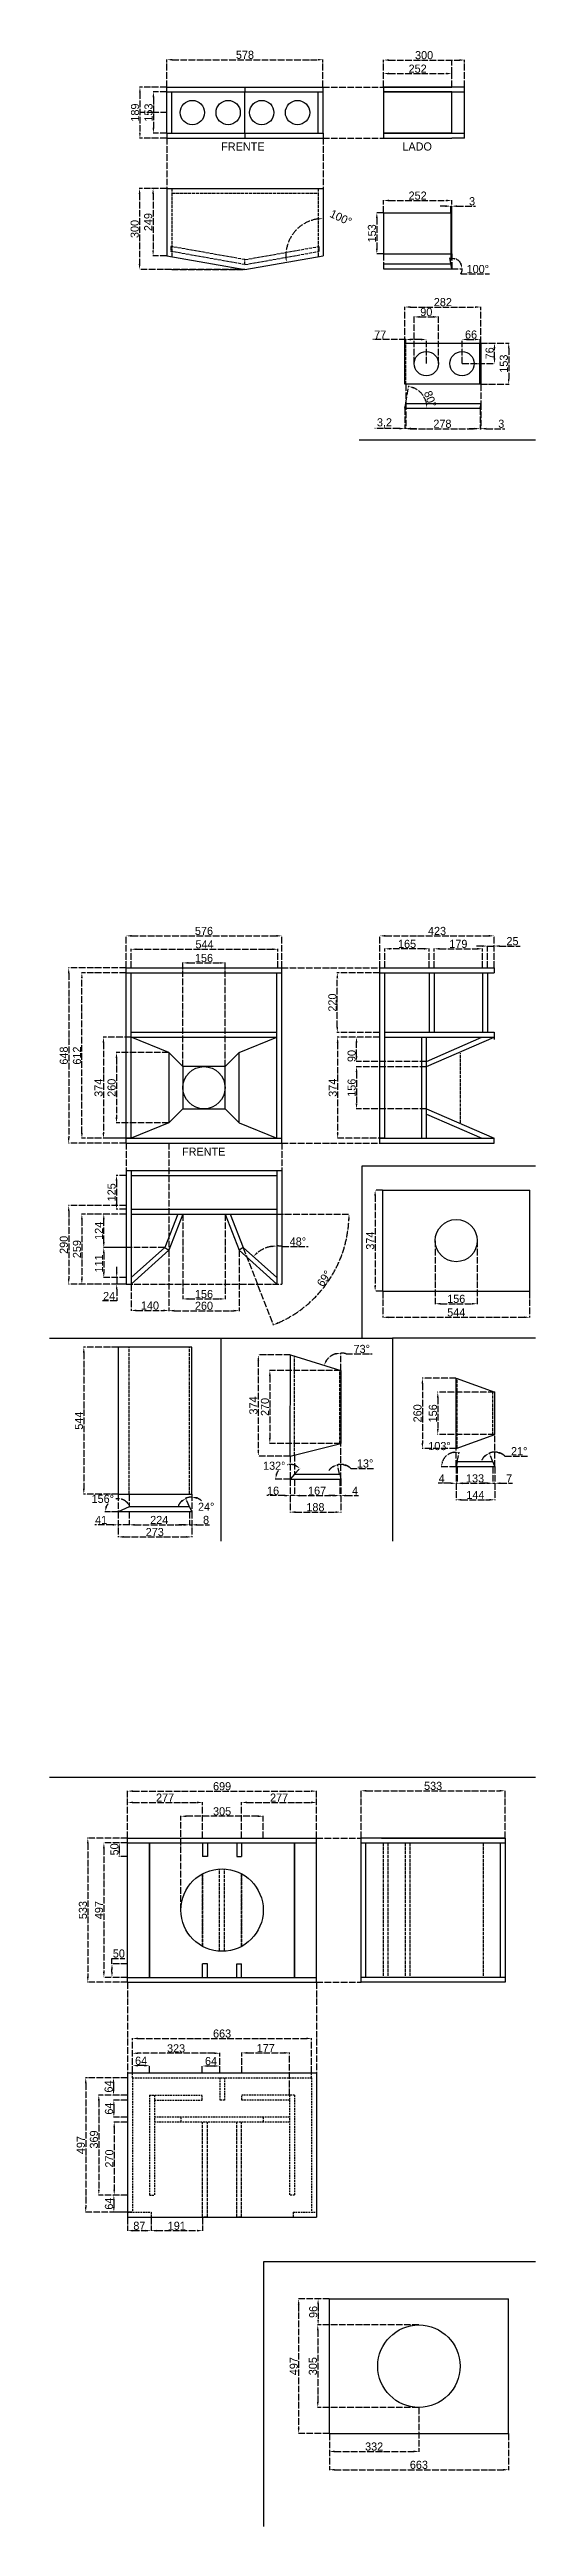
# Model space of a CAD drawing. Header units: millimetres. Extents: x -5727 to 14380, y -5693 to 6274.
# Drawn here: x 4021 to 5821, y -2889 to 6274 of the extents above; entities that cross this region are included whole.
import ezdxf

# ---------------------------------------------------------------- set-up
doc = ezdxf.new("R2010")
doc.units = ezdxf.units.MM
for name, pattern in [('ACAD_ISO02W100', [15, 12, -3]), ('ACAD_ISO04W100', [30, 24, -3, 0, -3]), ('HIDDEN', [9.525, 6.35, -3.175])]:
    doc.linetypes.add(name, pattern=pattern)
doc.layers.add('Interior', color=7, linetype='HIDDEN')
doc.layers.add('Linhas apoio', color=8, linetype='ACAD_ISO04W100', transparency=0.3)
doc.dimstyles.new('roy-1', dxfattribs={"dimtxt": 30, "dimasz": 20, "dimexe": 1.25, "dimexo": 0.625, "dimgap": 3, "dimtad": 3, "dimtoh": 1, "dimdec": 0, "dimtxsty": 'Standard', "dimcen": 2.5, "dimadec": 0, "dimazin": 0, "dimtfac": 1, "dimtdec": 0, "dimtmove": 0, "dimatfit": 2, "dimfxl": 1, "dimarcsym": 0})

msp = doc.modelspace()

# ---------------------------------------------------------------- texts
at = {"char_height": 30, "attachment_point": 1}
for s, insert in [('FRENTE', (4656.854, 5930.588)), ('LADO', (5327.921, 5930.588)), ('FRENTE', (4511.872, 2212.177))]:
    msp.add_mtext_dynamic_manual_height_columns(s, width=263.8314, gutter_width=12.5, heights=[52.694], dxfattribs=dict(at, insert=insert))

# ---------------------------------------------------------------- blocks, each defined once
blk = doc.blocks.new('*D38')
at = {"layer": 'Defpoints', "color": 0, "transparency": 16777216}
for p in [(5033.8, 6236.5), (4455.8, 6135.3), (5033.8, 6135.3)]:
    blk.add_point(p, dxfattribs=at)
at = {"layer": 'Linhas apoio', "color": 0, "linetype": 'ACAD_ISO04W100', "lineweight": -2, "transparency": 16777216}
for p, q in [((4455.8, 6135.9), (4455.8, 6237.8)), ((4475.8, 6236.5), (5013.8, 6236.5)), ((5033.8, 6135.9), (5033.8, 6237.8))]:
    blk.add_line(p, q, dxfattribs=at)
at = {"layer": 'Linhas apoio', "color": 0, "transparency": 16777216}
for points in [[(4475.8, 6239.9), (4475.8, 6233.2), (4455.8, 6236.5)], [(5013.8, 6239.9), (5013.8, 6233.2), (5033.8, 6236.5)]]:
    blk.add_solid(points, dxfattribs=at)
at = {"layer": 'Linhas apoio', "color": 0, "transparency": 16777216, "insert": (4744.8, 6254.5), "char_height": 30, "attachment_point": 5}
blk.add_mtext('578', dxfattribs=at)
blk = doc.blocks.new('*D39')
at = {"layer": 'Defpoints', "color": 0, "transparency": 16777216}
for p in [(4455.8, 6135.3), (4355.8, 5946.8), (4455.8, 5946.8)]:
    blk.add_point(p, dxfattribs=at)
at = {"layer": 'Linhas apoio', "color": 0, "linetype": 'ACAD_ISO04W100', "lineweight": -2, "transparency": 16777216}
for p, q in [((4455.2, 6135.3), (4354.6, 6135.3)), ((4355.8, 6115.3), (4355.8, 5966.8)), ((4455.2, 5946.8), (4354.6, 5946.8))]:
    blk.add_line(p, q, dxfattribs=at)
at = {"layer": 'Linhas apoio', "color": 0, "transparency": 16777216}
for points in [[(4352.5, 6115.3), (4359.2, 6115.3), (4355.8, 6135.3)], [(4352.5, 5966.8), (4359.2, 5966.8), (4355.8, 5946.8)]]:
    blk.add_solid(points, dxfattribs=at)
at = {"layer": 'Linhas apoio', "color": 0, "transparency": 16777216, "insert": (4337.8, 6041), "char_height": 30, "attachment_point": 5, "rotation": 90}
blk.add_mtext('189', dxfattribs=at)
blk = doc.blocks.new('*D40')
at = {"layer": 'Defpoints', "color": 0, "transparency": 16777216}
for p in [(4455.8, 5760.4), (4354.6, 5460.4), (4744.8, 5460.4)]:
    blk.add_point(p, dxfattribs=at)
at = {"layer": 'Linhas apoio', "color": 0, "linetype": 'ACAD_ISO04W100', "lineweight": -2, "transparency": 16777216}
for p, q in [((4455.2, 5760.4), (4353.3, 5760.4)), ((4354.6, 5740.4), (4354.6, 5480.4)), ((4744.2, 5460.4), (4353.3, 5460.4))]:
    blk.add_line(p, q, dxfattribs=at)
at = {"layer": 'Linhas apoio', "color": 0, "transparency": 16777216}
for points in [[(4351.3, 5740.4), (4357.9, 5740.4), (4354.6, 5760.4)], [(4351.3, 5480.4), (4357.9, 5480.4), (4354.6, 5460.4)]]:
    blk.add_solid(points, dxfattribs=at)
at = {"layer": 'Linhas apoio', "color": 0, "transparency": 16777216, "insert": (4336.6, 5610.4), "char_height": 30, "attachment_point": 5, "rotation": 90}
blk.add_mtext('300', dxfattribs=at)
blk = doc.blocks.new('*D41')
at = {"layer": 'Defpoints', "color": 0, "transparency": 16777216}
for p in [(4455.8, 5760.4), (4404.6, 5511.4), (4455.8, 5511.4)]:
    blk.add_point(p, dxfattribs=at)
at = {"layer": 'Linhas apoio', "color": 0, "linetype": 'ACAD_ISO04W100', "lineweight": -2, "transparency": 16777216}
for p, q in [((4455.2, 5760.4), (4403.3, 5760.4)), ((4404.6, 5740.4), (4404.6, 5531.4)), ((4455.2, 5511.4), (4403.3, 5511.4))]:
    blk.add_line(p, q, dxfattribs=at)
at = {"layer": 'Linhas apoio', "color": 0, "transparency": 16777216}
for points in [[(4401.3, 5740.4), (4407.9, 5740.4), (4404.6, 5760.4)], [(4401.3, 5531.4), (4407.9, 5531.4), (4404.6, 5511.4)]]:
    blk.add_solid(points, dxfattribs=at)
at = {"layer": 'Linhas apoio', "color": 0, "transparency": 16777216, "insert": (4386.6, 5635.9), "char_height": 30, "attachment_point": 5, "rotation": 90}
blk.add_mtext('249', dxfattribs=at)
blk = doc.blocks.new('*D42')
at = {"layer": 'Defpoints', "color": 0, "transparency": 16777216}
for p in [(5558.2, 6235.3), (5258.2, 6135.3), (5558.2, 6135.3)]:
    blk.add_point(p, dxfattribs=at)
at = {"layer": 'Linhas apoio', "color": 0, "linetype": 'ACAD_ISO04W100', "lineweight": -2, "transparency": 16777216}
for p, q in [((5258.2, 6135.9), (5258.2, 6236.5)), ((5278.2, 6235.3), (5538.2, 6235.3)), ((5558.2, 6135.9), (5558.2, 6236.5))]:
    blk.add_line(p, q, dxfattribs=at)
at = {"layer": 'Linhas apoio', "color": 0, "transparency": 16777216}
for points in [[(5278.2, 6238.6), (5278.2, 6231.9), (5258.2, 6235.3)], [(5538.2, 6238.6), (5538.2, 6231.9), (5558.2, 6235.3)]]:
    blk.add_solid(points, dxfattribs=at)
at = {"layer": 'Linhas apoio', "color": 0, "transparency": 16777216, "insert": (5408.2, 6253.3), "char_height": 30, "attachment_point": 5}
blk.add_mtext('300', dxfattribs=at)
blk = doc.blocks.new('*D43')
at = {"layer": 'Defpoints', "color": 0, "transparency": 16777216}
for p in [(5618.5, 5321.7), (5336.9, 5188.5), (5618.5, 5188.5)]:
    blk.add_point(p, dxfattribs=at)
at = {"layer": 'Linhas apoio', "color": 0, "linetype": 'ACAD_ISO04W100', "lineweight": -2, "transparency": 16777216}
for p, q in [((5336.9, 5189.1), (5336.9, 5322.9)), ((5356.9, 5321.7), (5598.5, 5321.7)), ((5618.5, 5189.1), (5618.5, 5322.9))]:
    blk.add_line(p, q, dxfattribs=at)
at = {"layer": 'Linhas apoio', "color": 0, "transparency": 16777216}
for points in [[(5356.9, 5325), (5356.9, 5318.3), (5336.9, 5321.7)], [(5598.5, 5325), (5598.5, 5318.3), (5618.5, 5321.7)]]:
    blk.add_solid(points, dxfattribs=at)
at = {"layer": 'Linhas apoio', "color": 0, "transparency": 16777216, "insert": (5477.7, 5339.7), "char_height": 30, "attachment_point": 5}
blk.add_mtext('282', dxfattribs=at)
blk = doc.blocks.new('*D45')
at = {"layer": 'Defpoints', "color": 0, "transparency": 16777216}
for p in [(5336.9, 4947.4), (5615.3, 4947.4), (5615.3, 4871.7)]:
    blk.add_point(p, dxfattribs=at)
at = {"layer": 'Linhas apoio', "color": 0, "linetype": 'ACAD_ISO04W100', "lineweight": -2, "transparency": 16777216}
for p, q in [((5336.9, 4946.8), (5336.9, 4870.5)), ((5356.9, 4871.7), (5595.3, 4871.7)), ((5615.3, 4946.8), (5615.3, 4870.5))]:
    blk.add_line(p, q, dxfattribs=at)
at = {"layer": 'Linhas apoio', "color": 0, "transparency": 16777216}
for points in [[(5356.9, 4875.1), (5356.9, 4868.4), (5336.9, 4871.7)], [(5595.3, 4875.1), (5595.3, 4868.4), (5615.3, 4871.7)]]:
    blk.add_solid(points, dxfattribs=at)
at = {"layer": 'Linhas apoio', "color": 0, "transparency": 16777216, "insert": (5476.1, 4889.7), "char_height": 30, "attachment_point": 5}
blk.add_mtext('278', dxfattribs=at)
blk = doc.blocks.new('*D46')
at = {"layer": 'Defpoints', "color": 0, "transparency": 16777216}
for p in [(5618.5, 4965.4), (5615.3, 4947.4), (5615.3, 4871.7)]:
    blk.add_point(p, dxfattribs=at)
at = {"layer": 'Linhas apoio', "color": 0, "linetype": 'ACAD_ISO04W100', "lineweight": -2, "transparency": 16777216}
for p, q in [((5618.5, 4964.8), (5618.5, 4870.4)), ((5595.3, 4871.7), (5575.3, 4871.7)), ((5615.3, 4946.8), (5615.3, 4870.4)), ((5615.3, 4871.7), (5618.5, 4871.7)), ((5638.5, 4871.7), (5707, 4871.7))]:
    blk.add_line(p, q, dxfattribs=at)
at = {"layer": 'Linhas apoio', "color": 0, "transparency": 16777216}
for points in [[(5595.3, 4875), (5595.3, 4868.3), (5615.3, 4871.7)], [(5638.5, 4875), (5638.5, 4868.3), (5618.5, 4871.7)]]:
    blk.add_solid(points, dxfattribs=at)
at = {"layer": 'Linhas apoio', "color": 0, "transparency": 16777216, "insert": (5694, 4889.7), "char_height": 30, "attachment_point": 5}
blk.add_mtext('3', dxfattribs=at)
blk = doc.blocks.new('*D47')
at = {"layer": 'Defpoints', "color": 0, "transparency": 16777216}
for p in [(5461.4, 5285.1), (5371.4, 5112.2), (5461.4, 5112.2)]:
    blk.add_point(p, dxfattribs=at)
at = {"layer": 'Linhas apoio', "color": 0, "linetype": 'ACAD_ISO04W100', "lineweight": -2, "transparency": 16777216}
for p, q in [((5371.4, 5112.9), (5371.4, 5286.3)), ((5391.4, 5285.1), (5441.4, 5285.1)), ((5461.4, 5112.9), (5461.4, 5286.3))]:
    blk.add_line(p, q, dxfattribs=at)
at = {"layer": 'Linhas apoio', "color": 0, "transparency": 16777216}
for points in [[(5391.4, 5288.4), (5391.4, 5281.8), (5371.4, 5285.1)], [(5441.4, 5288.4), (5441.4, 5281.8), (5461.4, 5285.1)]]:
    blk.add_solid(points, dxfattribs=at)
at = {"layer": 'Linhas apoio', "color": 0, "transparency": 16777216, "insert": (5416.4, 5303.1), "char_height": 30, "attachment_point": 5}
blk.add_mtext('90', dxfattribs=at)
blk = doc.blocks.new('*D48')
at = {"layer": 'Defpoints', "color": 0, "transparency": 16777216}
for p in [(5340.1, 5201.6), (5340.1, 5188.5), (5416.7, 5112.2)]:
    blk.add_point(p, dxfattribs=at)
at = {"layer": 'Linhas apoio', "color": 0, "linetype": 'ACAD_ISO04W100', "lineweight": -2, "transparency": 16777216}
for p, q in [((5340.1, 5201.6), (5217.8, 5201.6)), ((5340.1, 5189.1), (5340.1, 5202.9)), ((5396.7, 5201.6), (5360.1, 5201.6)), ((5416.7, 5112.9), (5416.7, 5202.9))]:
    blk.add_line(p, q, dxfattribs=at)
at = {"layer": 'Linhas apoio', "color": 0, "transparency": 16777216}
for points in [[(5360.1, 5204.9), (5360.1, 5198.3), (5340.1, 5201.6)], [(5396.7, 5204.9), (5396.7, 5198.3), (5416.7, 5201.6)]]:
    blk.add_solid(points, dxfattribs=at)
at = {"layer": 'Linhas apoio', "color": 0, "transparency": 16777216, "insert": (5245.8, 5219.6), "char_height": 30, "attachment_point": 5}
blk.add_mtext('77', dxfattribs=at)
blk = doc.blocks.new('*D49')
at = {"layer": 'Defpoints', "color": 0, "transparency": 16777216}
for p in [(5340.1, 4965.4), (5336.9, 4947.4), (5336.9, 4872)]:
    blk.add_point(p, dxfattribs=at)
at = {"layer": 'Linhas apoio', "color": 0, "linetype": 'ACAD_ISO04W100', "lineweight": -2, "transparency": 16777216}
for p, q in [((5340.1, 4964.8), (5340.1, 4870.7)), ((5316.9, 4872), (5225.9, 4872)), ((5336.9, 4946.8), (5336.9, 4870.7)), ((5340.1, 4872), (5336.9, 4872)), ((5360.1, 4872), (5380.1, 4872))]:
    blk.add_line(p, q, dxfattribs=at)
at = {"layer": 'Linhas apoio', "color": 0, "transparency": 16777216}
for points in [[(5316.9, 4875.3), (5316.9, 4868.6), (5336.9, 4872)], [(5360.1, 4875.3), (5360.1, 4868.6), (5340.1, 4872)]]:
    blk.add_solid(points, dxfattribs=at)
at = {"layer": 'Linhas apoio', "color": 0, "transparency": 16777216, "insert": (5261.4, 4892.5), "char_height": 30, "attachment_point": 5}
blk.add_mtext('3,2', dxfattribs=at)
blk = doc.blocks.new('*D50')
at = {"layer": 'Defpoints', "color": 0, "transparency": 16777216}
for p in [(5615.3, 5201.8), (5615.3, 5188.5), (5548.9, 5112.2)]:
    blk.add_point(p, dxfattribs=at)
at = {"layer": 'Linhas apoio', "color": 0, "linetype": 'ACAD_ISO04W100', "lineweight": -2, "transparency": 16777216}
for p, q in [((5548.9, 5112.9), (5548.9, 5203.1)), ((5568.9, 5201.8), (5595.3, 5201.8)), ((5615.3, 5189.1), (5615.3, 5203.1))]:
    blk.add_line(p, q, dxfattribs=at)
at = {"layer": 'Linhas apoio', "color": 0, "transparency": 16777216}
for points in [[(5568.9, 5205.1), (5568.9, 5198.5), (5548.9, 5201.8)], [(5595.3, 5205.1), (5595.3, 5198.5), (5615.3, 5201.8)]]:
    blk.add_solid(points, dxfattribs=at)
at = {"layer": 'Linhas apoio', "color": 0, "transparency": 16777216, "insert": (5582.1, 5219.8), "char_height": 30, "attachment_point": 5}
blk.add_mtext('66', dxfattribs=at)
blk = doc.blocks.new('*D54')
at = {"layer": 'Defpoints', "color": 0, "transparency": 16777216}
for p in [(5510.4, 5715.7), (5258.2, 5670.6), (5510.4, 5670.6)]:
    blk.add_point(p, dxfattribs=at)
at = {"layer": 'Linhas apoio', "color": 0, "linetype": 'ACAD_ISO04W100', "lineweight": -2, "transparency": 16777216}
for p, q in [((5258.2, 5671.2), (5258.2, 5716.9)), ((5278.2, 5715.7), (5490.4, 5715.7)), ((5510.4, 5671.2), (5510.4, 5716.9))]:
    blk.add_line(p, q, dxfattribs=at)
at = {"layer": 'Linhas apoio', "color": 0, "transparency": 16777216}
for points in [[(5278.2, 5719), (5278.2, 5712.4), (5258.2, 5715.7)], [(5490.4, 5719), (5490.4, 5712.4), (5510.4, 5715.7)]]:
    blk.add_solid(points, dxfattribs=at)
at = {"layer": 'Linhas apoio', "color": 0, "transparency": 16777216, "insert": (5384.3, 5733.7), "char_height": 30, "attachment_point": 5}
blk.add_mtext('252', dxfattribs=at)
blk = doc.blocks.new('*D55')
at = {"layer": 'Defpoints', "color": 0, "transparency": 16777216}
for p in [(5507.2, 5694.9), (5507.2, 5670.6), (5510.4, 5670.6)]:
    blk.add_point(p, dxfattribs=at)
at = {"layer": 'Linhas apoio', "color": 0, "linetype": 'ACAD_ISO04W100', "lineweight": -2, "transparency": 16777216}
for p, q in [((5487.2, 5694.9), (5467.2, 5694.9)), ((5507.2, 5671.2), (5507.2, 5696.1)), ((5507.2, 5694.9), (5510.4, 5694.9)), ((5510.4, 5671.2), (5510.4, 5696.1)), ((5530.4, 5694.9), (5598.9, 5694.9))]:
    blk.add_line(p, q, dxfattribs=at)
at = {"layer": 'Linhas apoio', "color": 0, "transparency": 16777216}
for points in [[(5487.2, 5698.2), (5487.2, 5691.5), (5507.2, 5694.9)], [(5530.4, 5698.2), (5530.4, 5691.5), (5510.4, 5694.9)]]:
    blk.add_solid(points, dxfattribs=at)
at = {"layer": 'Linhas apoio', "color": 0, "transparency": 16777216, "insert": (5585.9, 5712.9), "char_height": 30, "attachment_point": 5}
blk.add_mtext('3', dxfattribs=at)
blk = doc.blocks.new('*D56')
at = {"layer": 'Defpoints', "color": 0, "transparency": 16777216}
for p in [(5258.2, 5670.6), (5233.2, 5518.1), (5258.2, 5518.1)]:
    blk.add_point(p, dxfattribs=at)
at = {"layer": 'Linhas apoio', "color": 0, "linetype": 'ACAD_ISO04W100', "lineweight": -2, "transparency": 16777216}
for p, q in [((5257.6, 5670.6), (5232, 5670.6)), ((5233.2, 5650.6), (5233.2, 5538.1)), ((5257.6, 5518.1), (5232, 5518.1))]:
    blk.add_line(p, q, dxfattribs=at)
at = {"layer": 'Linhas apoio', "color": 0, "transparency": 16777216}
for points in [[(5229.9, 5650.6), (5236.6, 5650.6), (5233.2, 5670.6)], [(5229.9, 5538.1), (5236.6, 5538.1), (5233.2, 5518.1)]]:
    blk.add_solid(points, dxfattribs=at)
at = {"layer": 'Linhas apoio', "color": 0, "transparency": 16777216, "insert": (5215.2, 5594.3), "char_height": 30, "attachment_point": 5, "rotation": 90}
blk.add_mtext('153', dxfattribs=at)
blk = doc.blocks.new('*D57')
at = {"layer": 'Defpoints', "color": 0, "transparency": 16777216}
for p in [(5033.8, 5760.4), (4907.5, 5565.9), (5033.8, 5511.4), (5033.8, 5511.4), (4744.8, 5460.4)]:
    blk.add_point(p, dxfattribs=at)
at = {"layer": 'Linhas apoio', "color": 0, "linetype": 'ACAD_ISO04W100', "lineweight": -2, "transparency": 16777216}
blk.add_arc((5033.8, 5511.4), 137.5, 98.33841, 181.66957, dxfattribs=at)
at = {"layer": 'Linhas apoio', "color": 0, "transparency": 16777216}
for points in [[(5013.7, 5650.9), (5014.1, 5644.2), (5033.8, 5649)], [(4899.7, 5507.8), (4893, 5507.1), (4898.4, 5487.5)]]:
    blk.add_solid(points, dxfattribs=at)
at = {"layer": 'Linhas apoio', "color": 0, "transparency": 16777216, "insert": (5100, 5652.2), "char_height": 30, "attachment_point": 5, "rotation": 334.84654}
blk.add_mtext('100°', dxfattribs=at)
blk = doc.blocks.new('*D58')
at = {"layer": 'Defpoints', "color": 0, "transparency": 16777216}
for p in [(5340.1, 4965.4), (5386, 5013.3), (5336.9, 4947.4), (5336.9, 4947.4), (5615.3, 4947.4)]:
    blk.add_point(p, dxfattribs=at)
at = {"layer": 'Linhas apoio', "color": 0, "linetype": 'ACAD_ISO04W100', "lineweight": -2, "transparency": 16777216}
blk.add_line((5340.2, 4966), (5351.4, 5029.6), dxfattribs=at)
blk.add_arc((5336.9, 4947.4), 82.2, 13.97183, 65.97342, dxfattribs=at)
at = {"layer": 'Linhas apoio', "color": 0, "transparency": 16777216}
for points in [[(5369.4, 5019.3), (5371.3, 5025.7), (5351.2, 5028.4)], [(5420, 4967.7), (5413.3, 4966.9), (5419.1, 4947.4)]]:
    blk.add_solid(points, dxfattribs=at)
at = {"layer": 'Linhas apoio', "color": 0, "transparency": 16777216, "insert": (5431.1, 4981.6), "char_height": 30, "attachment_point": 5, "rotation": 289.91381}
blk.add_mtext('80°', dxfattribs=at)
blk = doc.blocks.new('*D59')
at = {"layer": 'Defpoints', "color": 0, "transparency": 16777216}
for p in [(5525.8, 5499.3), (5258.2, 5463.5), (5507.2, 5481.5), (5510.4, 5463.5), (5510.4, 5463.5)]:
    blk.add_point(p, dxfattribs=at)
at = {"layer": 'Linhas apoio', "color": 0, "linetype": 'ACAD_ISO04W100', "lineweight": -2, "transparency": 16777216}
for p, q in [((5507.1, 5482.1), (5503.3, 5503.1)), ((5511, 5463.5), (5550.6, 5463.5)), ((5544.2, 5444.1), (5650.2, 5444.1))]:
    blk.add_line(p, q, dxfattribs=at)
for start, end in [(29.71833, 70.36227), (330.28167, 0)]:
    blk.add_arc((5510.4, 5463.5), 39, start, end, dxfattribs=at)
at = {"layer": 'Linhas apoio', "color": 0, "transparency": 16777216}
for points in [[(5523.2, 5496.9), (5523.8, 5503.5), (5503.5, 5501.9)], [(5547.5, 5483.7), (5541, 5481.9), (5549.4, 5463.5)]]:
    blk.add_solid(points, dxfattribs=at)
at = {"layer": 'Linhas apoio', "color": 0, "transparency": 16777216, "insert": (5607.2, 5462.1), "char_height": 30, "attachment_point": 5}
blk.add_mtext('100°', dxfattribs=at)
blk = doc.blocks.new('*D60')
at = {"layer": 'Defpoints', "color": 0, "transparency": 16777216}
for p in [(5618.5, 5188.5), (5618.5, 5036), (5721.6, 5036)]:
    blk.add_point(p, dxfattribs=at)
at = {"layer": 'Linhas apoio', "color": 0, "linetype": 'ACAD_ISO04W100', "lineweight": -2, "transparency": 16777216}
for p, q in [((5619.1, 5188.5), (5722.8, 5188.5)), ((5721.6, 5168.5), (5721.6, 5056)), ((5619.1, 5036), (5722.8, 5036))]:
    blk.add_line(p, q, dxfattribs=at)
at = {"layer": 'Linhas apoio', "color": 0, "transparency": 16777216}
for points in [[(5718.3, 5168.5), (5724.9, 5168.5), (5721.6, 5188.5)], [(5718.3, 5056), (5724.9, 5056), (5721.6, 5036)]]:
    blk.add_solid(points, dxfattribs=at)
at = {"layer": 'Linhas apoio', "color": 0, "transparency": 16777216, "insert": (5703.6, 5112.2), "char_height": 30, "attachment_point": 5, "rotation": 90}
blk.add_mtext('153', dxfattribs=at)
blk = doc.blocks.new('*D61')
at = {"layer": 'Defpoints', "color": 0, "transparency": 16777216}
for p in [(4881, 2995.5), (4305, 2876.6), (4881, 2876.6)]:
    blk.add_point(p, dxfattribs=at)
at = {"layer": 'Linhas apoio', "color": 0, "linetype": 'ACAD_ISO04W100', "lineweight": -2, "transparency": 16777216}
for p, q in [((4305, 2877.3), (4305, 2996.8)), ((4325, 2995.5), (4861, 2995.5)), ((4881, 2877.3), (4881, 2996.8))]:
    blk.add_line(p, q, dxfattribs=at)
at = {"layer": 'Linhas apoio', "color": 0, "transparency": 16777216}
for points in [[(4325, 2998.9), (4325, 2992.2), (4305, 2995.5)], [(4861, 2998.9), (4861, 2992.2), (4881, 2995.5)]]:
    blk.add_solid(points, dxfattribs=at)
at = {"layer": 'Linhas apoio', "color": 0, "transparency": 16777216, "insert": (4593, 3013.5), "char_height": 30, "attachment_point": 5}
blk.add_mtext('576', dxfattribs=at)
blk = doc.blocks.new('*D64')
at = {"layer": 'Defpoints', "color": 0, "transparency": 16777216}
for p in [(4866.8, 2946), (4323, 2876.6), (4866.8, 2876.6)]:
    blk.add_point(p, dxfattribs=at)
at = {"layer": 'Linhas apoio', "color": 0, "linetype": 'ACAD_ISO04W100', "lineweight": -2, "transparency": 16777216}
for p, q in [((4323, 2877.3), (4323, 2947.2)), ((4343, 2946), (4846.8, 2946)), ((4866.8, 2877.3), (4866.8, 2947.2))]:
    blk.add_line(p, q, dxfattribs=at)
at = {"layer": 'Linhas apoio', "color": 0, "transparency": 16777216}
for points in [[(4343, 2949.3), (4343, 2942.7), (4323, 2946)], [(4846.8, 2949.3), (4846.8, 2942.7), (4866.8, 2946)]]:
    blk.add_solid(points, dxfattribs=at)
at = {"layer": 'Linhas apoio', "color": 0, "transparency": 16777216, "insert": (4594.9, 2964), "char_height": 30, "attachment_point": 5}
blk.add_mtext('544', dxfattribs=at)
blk = doc.blocks.new('*D65')
at = {"layer": 'Defpoints', "color": 0, "transparency": 16777216}
for p in [(4305, 2876.6), (4092.1, 2228.6), (4305, 2228.6)]:
    blk.add_point(p, dxfattribs=at)
at = {"layer": 'Linhas apoio', "color": 0, "linetype": 'ACAD_ISO04W100', "lineweight": -2, "transparency": 16777216}
for p, q in [((4304.3, 2876.6), (4090.8, 2876.6)), ((4092.1, 2856.6), (4092.1, 2248.6)), ((4304.3, 2228.6), (4090.8, 2228.6))]:
    blk.add_line(p, q, dxfattribs=at)
at = {"layer": 'Linhas apoio', "color": 0, "transparency": 16777216}
for points in [[(4088.8, 2856.6), (4095.4, 2856.6), (4092.1, 2876.6)], [(4088.8, 2248.6), (4095.4, 2248.6), (4092.1, 2228.6)]]:
    blk.add_solid(points, dxfattribs=at)
at = {"layer": 'Linhas apoio', "color": 0, "transparency": 16777216, "insert": (4074.1, 2552.6), "char_height": 30, "attachment_point": 5, "rotation": 90}
blk.add_mtext('648', dxfattribs=at)
blk = doc.blocks.new('*D66')
at = {"layer": 'Defpoints', "color": 0, "transparency": 16777216}
for p in [(4140.8, 2858.6), (4305, 2858.6), (4305, 2246.6)]:
    blk.add_point(p, dxfattribs=at)
at = {"layer": 'Linhas apoio', "color": 0, "linetype": 'ACAD_ISO04W100', "lineweight": -2, "transparency": 16777216}
for p, q in [((4304.3, 2858.6), (4139.6, 2858.6)), ((4140.8, 2266.6), (4140.8, 2838.6)), ((4304.3, 2246.6), (4139.6, 2246.6))]:
    blk.add_line(p, q, dxfattribs=at)
at = {"layer": 'Linhas apoio', "color": 0, "transparency": 16777216}
for points in [[(4137.5, 2838.6), (4144.2, 2838.6), (4140.8, 2858.6)], [(4137.5, 2266.6), (4144.2, 2266.6), (4140.8, 2246.6)]]:
    blk.add_solid(points, dxfattribs=at)
at = {"layer": 'Linhas apoio', "color": 0, "transparency": 16777216, "insert": (4122.8, 2552.6), "char_height": 30, "attachment_point": 5, "rotation": 90}
blk.add_mtext('612', dxfattribs=at)
blk = doc.blocks.new('*D67')
at = {"layer": 'Defpoints', "color": 0, "transparency": 16777216}
for p in [(4671, 2895.4), (4515, 2511.6), (4671, 2511.6)]:
    blk.add_point(p, dxfattribs=at)
at = {"layer": 'Linhas apoio', "color": 0, "linetype": 'ACAD_ISO04W100', "lineweight": -2, "transparency": 16777216}
for p, q in [((4515, 2512.3), (4515, 2896.6)), ((4535, 2895.4), (4651, 2895.4)), ((4671, 2512.3), (4671, 2896.6))]:
    blk.add_line(p, q, dxfattribs=at)
at = {"layer": 'Linhas apoio', "color": 0, "transparency": 16777216}
for points in [[(4535, 2898.7), (4535, 2892), (4515, 2895.4)], [(4651, 2898.7), (4651, 2892), (4671, 2895.4)]]:
    blk.add_solid(points, dxfattribs=at)
at = {"layer": 'Linhas apoio', "color": 0, "transparency": 16777216, "insert": (4593, 2913.4), "char_height": 30, "attachment_point": 5}
blk.add_mtext('156', dxfattribs=at)
blk = doc.blocks.new('*D68')
at = {"layer": 'Defpoints', "color": 0, "transparency": 16777216}
for p in [(5667.6, 2995.5), (5244.6, 2876.6), (5667.6, 2876.6)]:
    blk.add_point(p, dxfattribs=at)
at = {"layer": 'Linhas apoio', "color": 0, "linetype": 'ACAD_ISO04W100', "lineweight": -2, "transparency": 16777216}
for p, q in [((5244.6, 2877.3), (5244.6, 2996.8)), ((5264.6, 2995.5), (5647.6, 2995.5)), ((5667.6, 2877.3), (5667.6, 2996.8))]:
    blk.add_line(p, q, dxfattribs=at)
at = {"layer": 'Linhas apoio', "color": 0, "transparency": 16777216}
for points in [[(5264.6, 2998.9), (5264.6, 2992.2), (5244.6, 2995.5)], [(5647.6, 2998.9), (5647.6, 2992.2), (5667.6, 2995.5)]]:
    blk.add_solid(points, dxfattribs=at)
at = {"layer": 'Linhas apoio', "color": 0, "transparency": 16777216, "insert": (5456.1, 3013.5), "char_height": 30, "attachment_point": 5}
blk.add_mtext('423', dxfattribs=at)
blk = doc.blocks.new('*D69')
at = {"layer": 'Defpoints', "color": 0, "transparency": 16777216}
for p in [(4455.8, 6117.3), (4405.8, 5964.8), (4455.8, 5964.8)]:
    blk.add_point(p, dxfattribs=at)
at = {"layer": 'Linhas apoio', "color": 0, "linetype": 'ACAD_ISO04W100', "lineweight": -2, "transparency": 16777216}
for p, q in [((4455.2, 6117.3), (4404.6, 6117.3)), ((4405.8, 6097.3), (4405.8, 5984.8)), ((4455.2, 5964.8), (4404.6, 5964.8))]:
    blk.add_line(p, q, dxfattribs=at)
at = {"layer": 'Linhas apoio', "color": 0, "transparency": 16777216}
for points in [[(4402.5, 6097.3), (4409.2, 6097.3), (4405.8, 6117.3)], [(4402.5, 5984.8), (4409.2, 5984.8), (4405.8, 5964.8)]]:
    blk.add_solid(points, dxfattribs=at)
at = {"layer": 'Linhas apoio', "color": 0, "transparency": 16777216, "insert": (4387.8, 6041), "char_height": 30, "attachment_point": 5, "rotation": 90}
blk.add_mtext('153', dxfattribs=at)
blk = doc.blocks.new('*D70')
at = {"layer": 'Defpoints', "color": 0, "transparency": 16777216}
for p in [(5244.6, 2620.6), (5088.1, 2246.6), (5262.6, 2246.6)]:
    blk.add_point(p, dxfattribs=at)
at = {"layer": 'Linhas apoio', "color": 0, "linetype": 'ACAD_ISO04W100', "lineweight": -2, "transparency": 16777216}
for p, q in [((5244, 2620.6), (5086.9, 2620.6)), ((5088.1, 2600.6), (5088.1, 2266.6)), ((5262, 2246.6), (5086.9, 2246.6))]:
    blk.add_line(p, q, dxfattribs=at)
at = {"layer": 'Linhas apoio', "color": 0, "transparency": 16777216}
for points in [[(5084.8, 2600.6), (5091.5, 2600.6), (5088.1, 2620.6)], [(5084.8, 2266.6), (5091.5, 2266.6), (5088.1, 2246.6)]]:
    blk.add_solid(points, dxfattribs=at)
at = {"layer": 'Linhas apoio', "color": 0, "transparency": 16777216, "insert": (5070.1, 2433.6), "char_height": 30, "attachment_point": 5, "rotation": 90}
blk.add_mtext('374', dxfattribs=at)
blk = doc.blocks.new('*D71')
at = {"layer": 'Defpoints', "color": 0, "transparency": 16777216}
for p in [(5086.8, 2858.6), (5244.6, 2858.6), (5244.6, 2638.6)]:
    blk.add_point(p, dxfattribs=at)
at = {"layer": 'Linhas apoio', "color": 0, "linetype": 'ACAD_ISO04W100', "lineweight": -2, "transparency": 16777216}
for p, q in [((5244, 2858.6), (5085.5, 2858.6)), ((5086.8, 2658.6), (5086.8, 2838.6)), ((5244, 2638.6), (5085.5, 2638.6))]:
    blk.add_line(p, q, dxfattribs=at)
at = {"layer": 'Linhas apoio', "color": 0, "transparency": 16777216}
for points in [[(5083.4, 2838.6), (5090.1, 2838.6), (5086.8, 2858.6)], [(5083.4, 2658.6), (5090.1, 2658.6), (5086.8, 2638.6)]]:
    blk.add_solid(points, dxfattribs=at)
at = {"layer": 'Linhas apoio', "color": 0, "transparency": 16777216, "insert": (5068.8, 2748.6), "char_height": 30, "attachment_point": 5, "rotation": 90}
blk.add_mtext('220', dxfattribs=at)
blk = doc.blocks.new('*D72')
at = {"layer": 'Defpoints', "color": 0, "transparency": 16777216}
for p in [(5624.6, 2947.6), (5445.6, 2876.6), (5624.6, 2876.6)]:
    blk.add_point(p, dxfattribs=at)
at = {"layer": 'Linhas apoio', "color": 0, "linetype": 'ACAD_ISO04W100', "lineweight": -2, "transparency": 16777216}
for p, q in [((5445.6, 2877.3), (5445.6, 2948.9)), ((5465.6, 2947.6), (5604.6, 2947.6)), ((5624.6, 2877.3), (5624.6, 2948.9))]:
    blk.add_line(p, q, dxfattribs=at)
at = {"layer": 'Linhas apoio', "color": 0, "transparency": 16777216}
for points in [[(5465.6, 2951), (5465.6, 2944.3), (5445.6, 2947.6)], [(5604.6, 2951), (5604.6, 2944.3), (5624.6, 2947.6)]]:
    blk.add_solid(points, dxfattribs=at)
at = {"layer": 'Linhas apoio', "color": 0, "transparency": 16777216, "insert": (5535.1, 2965.6), "char_height": 30, "attachment_point": 5}
blk.add_mtext('179', dxfattribs=at)
blk = doc.blocks.new('*D73')
at = {"layer": 'Defpoints', "color": 0, "transparency": 16777216}
for p in [(5262.6, 2947.6), (5262.6, 2876.6), (5427.6, 2876.6)]:
    blk.add_point(p, dxfattribs=at)
at = {"layer": 'Linhas apoio', "color": 0, "linetype": 'ACAD_ISO04W100', "lineweight": -2, "transparency": 16777216}
for p, q in [((5262.6, 2877.3), (5262.6, 2948.9)), ((5407.6, 2947.6), (5282.6, 2947.6)), ((5427.6, 2877.3), (5427.6, 2948.9))]:
    blk.add_line(p, q, dxfattribs=at)
at = {"layer": 'Linhas apoio', "color": 0, "transparency": 16777216}
for points in [[(5282.6, 2951), (5282.6, 2944.3), (5262.6, 2947.6)], [(5407.6, 2951), (5407.6, 2944.3), (5427.6, 2947.6)]]:
    blk.add_solid(points, dxfattribs=at)
at = {"layer": 'Linhas apoio', "color": 0, "transparency": 16777216, "insert": (5345.1, 2965.6), "char_height": 30, "attachment_point": 5}
blk.add_mtext('165', dxfattribs=at)
blk = doc.blocks.new('*D74')
at = {"layer": 'Defpoints', "color": 0, "transparency": 16777216}
for p in [(5158, 2620.6), (5244.6, 2620.6), (5417.6, 2531)]:
    blk.add_point(p, dxfattribs=at)
at = {"layer": 'Linhas apoio', "color": 0, "linetype": 'ACAD_ISO04W100', "lineweight": -2, "transparency": 16777216}
for p, q in [((5244, 2620.6), (5156.8, 2620.6)), ((5158, 2551), (5158, 2600.6)), ((5417, 2531), (5156.8, 2531))]:
    blk.add_line(p, q, dxfattribs=at)
at = {"layer": 'Linhas apoio', "color": 0, "transparency": 16777216}
for points in [[(5154.7, 2600.6), (5161.4, 2600.6), (5158, 2620.6)], [(5154.7, 2551), (5161.4, 2551), (5158, 2531)]]:
    blk.add_solid(points, dxfattribs=at)
at = {"layer": 'Linhas apoio', "color": 0, "transparency": 16777216, "insert": (5140, 2551), "char_height": 30, "attachment_point": 5, "rotation": 90}
blk.add_mtext('90', dxfattribs=at)
blk = doc.blocks.new('*D75')
at = {"layer": 'Defpoints', "color": 0, "transparency": 16777216}
for p in [(5417.6, 2511.6), (5158, 2355.6), (5417.6, 2355.6)]:
    blk.add_point(p, dxfattribs=at)
at = {"layer": 'Linhas apoio', "color": 0, "linetype": 'ACAD_ISO04W100', "lineweight": -2, "transparency": 16777216}
for p, q in [((5417, 2511.6), (5156.8, 2511.6)), ((5158, 2491.6), (5158, 2375.6)), ((5417, 2355.6), (5156.8, 2355.6))]:
    blk.add_line(p, q, dxfattribs=at)
at = {"layer": 'Linhas apoio', "color": 0, "transparency": 16777216}
for points in [[(5154.7, 2491.6), (5161.4, 2491.6), (5158, 2511.6)], [(5154.7, 2375.6), (5161.4, 2375.6), (5158, 2355.6)]]:
    blk.add_solid(points, dxfattribs=at)
at = {"layer": 'Linhas apoio', "color": 0, "transparency": 16777216, "insert": (5140, 2433.6), "char_height": 30, "attachment_point": 5, "rotation": 90}
blk.add_mtext('156', dxfattribs=at)
blk = doc.blocks.new('*D76')
at = {"layer": 'Defpoints', "color": 0, "transparency": 16777216}
for p in [(4305, 1997.6), (4092.1, 1707.3), (4305, 1707.3)]:
    blk.add_point(p, dxfattribs=at)
at = {"layer": 'Linhas apoio', "color": 0, "linetype": 'ACAD_ISO04W100', "lineweight": -2, "transparency": 16777216}
for p, q in [((4304.3, 1997.6), (4090.8, 1997.6)), ((4092.1, 1977.6), (4092.1, 1727.3)), ((4304.3, 1707.3), (4090.8, 1707.3))]:
    blk.add_line(p, q, dxfattribs=at)
at = {"layer": 'Linhas apoio', "color": 0, "transparency": 16777216}
for points in [[(4088.8, 1977.6), (4095.4, 1977.6), (4092.1, 1997.6)], [(4088.8, 1727.3), (4095.4, 1727.3), (4092.1, 1707.3)]]:
    blk.add_solid(points, dxfattribs=at)
at = {"layer": 'Linhas apoio', "color": 0, "transparency": 16777216, "insert": (4074.1, 1852.4), "char_height": 30, "attachment_point": 5, "rotation": 90}
blk.add_mtext('290', dxfattribs=at)
blk = doc.blocks.new('*D77')
at = {"layer": 'Defpoints', "color": 0, "transparency": 16777216}
for p in [(4305, 2109.3), (4269, 1984.3), (4305, 1984.3)]:
    blk.add_point(p, dxfattribs=at)
at = {"layer": 'Linhas apoio', "color": 0, "linetype": 'ACAD_ISO04W100', "lineweight": -2, "transparency": 16777216}
for p, q in [((4304.3, 2109.3), (4267.8, 2109.3)), ((4269, 2089.3), (4269, 2004.3)), ((4304.3, 1984.3), (4267.8, 1984.3))]:
    blk.add_line(p, q, dxfattribs=at)
at = {"layer": 'Linhas apoio', "color": 0, "transparency": 16777216}
for points in [[(4265.7, 2089.3), (4272.4, 2089.3), (4269, 2109.3)], [(4265.7, 2004.3), (4272.4, 2004.3), (4269, 1984.3)]]:
    blk.add_solid(points, dxfattribs=at)
at = {"layer": 'Linhas apoio', "color": 0, "transparency": 16777216, "insert": (4251, 2046.8), "char_height": 30, "attachment_point": 5, "rotation": 90}
blk.add_mtext('125', dxfattribs=at)
blk = doc.blocks.new('*D78')
at = {"layer": 'Defpoints', "color": 0, "transparency": 16777216}
for p in [(4305, 1966.3), (4140.8, 1707.3), (4305, 1707.3)]:
    blk.add_point(p, dxfattribs=at)
at = {"layer": 'Linhas apoio', "color": 0, "linetype": 'ACAD_ISO04W100', "lineweight": -2, "transparency": 16777216}
for p, q in [((4304.3, 1966.3), (4139.6, 1966.3)), ((4140.8, 1946.3), (4140.8, 1727.3)), ((4304.3, 1707.3), (4139.6, 1707.3))]:
    blk.add_line(p, q, dxfattribs=at)
at = {"layer": 'Linhas apoio', "color": 0, "transparency": 16777216}
for points in [[(4137.5, 1946.3), (4144.2, 1946.3), (4140.8, 1966.3)], [(4137.5, 1727.3), (4144.2, 1727.3), (4140.8, 1707.3)]]:
    blk.add_solid(points, dxfattribs=at)
at = {"layer": 'Linhas apoio', "color": 0, "transparency": 16777216, "insert": (4122.8, 1836.8), "char_height": 30, "attachment_point": 5, "rotation": 90}
blk.add_mtext('259', dxfattribs=at)
blk = doc.blocks.new('*D79')
at = {"layer": 'Defpoints', "color": 0, "transparency": 16777216}
for p in [(4323, 1966.3), (4690.3, 1966.3), (4863, 1966.3), (4738.3, 1842.5), (4996.6, 1650.5)]:
    blk.add_point(p, dxfattribs=at)
at = {"layer": 'Linhas apoio', "color": 0, "linetype": 'ACAD_ISO04W100', "lineweight": -2, "transparency": 16777216}
for p, q in [((4863.6, 1966.3), (5131.4, 1966.3)), ((4738.5, 1841.9), (4849.9, 1555))]:
    blk.add_line(p, q, dxfattribs=at)
blk.add_arc((4690.3, 1966.3), 439.9, 293.81432, 357.39491, dxfattribs=at)
at = {"layer": 'Linhas apoio', "color": 0, "transparency": 16777216}
for points in [[(5126.4, 1946.3), (5133.1, 1946.2), (5130.2, 1966.3)], [(4869.2, 1560.7), (4866.6, 1566.9), (4849.4, 1556.1)]]:
    blk.add_solid(points, dxfattribs=at)
at = {"layer": 'Linhas apoio', "color": 0, "transparency": 16777216, "insert": (5038.4, 1727.9), "char_height": 30, "attachment_point": 5, "rotation": 55.60461}
blk.add_mtext('69°', dxfattribs=at)
blk = doc.blocks.new('*D80')
at = {"layer": 'Defpoints', "color": 0, "transparency": 16777216}
for p in [(4463, 1832.3), (4323, 1707.3), (4463, 1609.7)]:
    blk.add_point(p, dxfattribs=at)
at = {"layer": 'Linhas apoio', "color": 0, "linetype": 'ACAD_ISO04W100', "lineweight": -2, "transparency": 16777216}
for p, q in [((4463, 1831.6), (4463, 1608.5)), ((4323, 1706.6), (4323, 1608.5)), ((4343, 1609.7), (4443, 1609.7))]:
    blk.add_line(p, q, dxfattribs=at)
at = {"layer": 'Linhas apoio', "color": 0, "transparency": 16777216}
for points in [[(4343, 1613.1), (4343, 1606.4), (4323, 1609.7)], [(4443, 1613.1), (4443, 1606.4), (4463, 1609.7)]]:
    blk.add_solid(points, dxfattribs=at)
at = {"layer": 'Linhas apoio', "color": 0, "transparency": 16777216, "insert": (4393, 1627.7), "char_height": 30, "attachment_point": 5}
blk.add_mtext('140', dxfattribs=at)
blk = doc.blocks.new('*D81')
at = {"layer": 'Defpoints', "color": 0, "transparency": 16777216}
for p in [(4463, 1832.3), (4723, 1832.3), (4723, 1608.9)]:
    blk.add_point(p, dxfattribs=at)
at = {"layer": 'Linhas apoio', "color": 0, "linetype": 'ACAD_ISO04W100', "lineweight": -2, "transparency": 16777216}
for p, q in [((4463, 1831.6), (4463, 1607.7)), ((4723, 1831.6), (4723, 1607.7)), ((4483, 1608.9), (4703, 1608.9))]:
    blk.add_line(p, q, dxfattribs=at)
at = {"layer": 'Linhas apoio', "color": 0, "transparency": 16777216}
for points in [[(4483, 1612.3), (4483, 1605.6), (4463, 1608.9)], [(4703, 1612.3), (4703, 1605.6), (4723, 1608.9)]]:
    blk.add_solid(points, dxfattribs=at)
at = {"layer": 'Linhas apoio', "color": 0, "transparency": 16777216, "insert": (4593, 1626.9), "char_height": 30, "attachment_point": 5}
blk.add_mtext('260', dxfattribs=at)
blk = doc.blocks.new('*D82')
at = {"layer": 'Defpoints', "color": 0, "transparency": 16777216}
for p in [(4515, 1966.3), (4671, 1966.3), (4671, 1652.4)]:
    blk.add_point(p, dxfattribs=at)
at = {"layer": 'Linhas apoio', "color": 0, "linetype": 'ACAD_ISO04W100', "lineweight": -2, "transparency": 16777216}
for p, q in [((4515, 1965.6), (4515, 1651.2)), ((4671, 1965.6), (4671, 1651.2)), ((4535, 1652.4), (4651, 1652.4))]:
    blk.add_line(p, q, dxfattribs=at)
at = {"layer": 'Linhas apoio', "color": 0, "transparency": 16777216}
for points in [[(4535, 1655.7), (4535, 1649.1), (4515, 1652.4)], [(4651, 1655.7), (4651, 1649.1), (4671, 1652.4)]]:
    blk.add_solid(points, dxfattribs=at)
at = {"layer": 'Linhas apoio', "color": 0, "transparency": 16777216, "insert": (4593, 1670.4), "char_height": 30, "attachment_point": 5}
blk.add_mtext('156', dxfattribs=at)
blk = doc.blocks.new('*D83')
at = {"layer": 'Defpoints', "color": 0, "transparency": 16777216}
for p in [(5642.6, 2957.8), (5642.6, 2876.6), (5667.6, 2876.6)]:
    blk.add_point(p, dxfattribs=at)
at = {"layer": 'Linhas apoio', "color": 0, "linetype": 'ACAD_ISO04W100', "lineweight": -2, "transparency": 16777216}
for p, q in [((5622.6, 2957.8), (5602.6, 2957.8)), ((5642.6, 2877.3), (5642.6, 2959.1)), ((5642.6, 2957.8), (5667.6, 2957.8)), ((5667.6, 2877.3), (5667.6, 2959.1)), ((5687.6, 2957.8), (5763.6, 2957.8))]:
    blk.add_line(p, q, dxfattribs=at)
at = {"layer": 'Linhas apoio', "color": 0, "transparency": 16777216}
for points in [[(5622.6, 2961.1), (5622.6, 2954.5), (5642.6, 2957.8)], [(5687.6, 2961.1), (5687.6, 2954.5), (5667.6, 2957.8)]]:
    blk.add_solid(points, dxfattribs=at)
at = {"layer": 'Linhas apoio', "color": 0, "transparency": 16777216, "insert": (5735.6, 2975.8), "char_height": 30, "attachment_point": 5}
blk.add_mtext('25', dxfattribs=at)
blk = doc.blocks.new('*D84')
at = {"layer": 'Defpoints', "color": 0, "transparency": 16777216}
for p in [(4222, 1966.3), (4305, 1966.3), (4447.6, 1842.5)]:
    blk.add_point(p, dxfattribs=at)
at = {"layer": 'Linhas apoio', "color": 0, "linetype": 'ACAD_ISO04W100', "lineweight": -2, "transparency": 16777216}
for p, q in [((4304.3, 1966.3), (4220.7, 1966.3)), ((4222, 1862.5), (4222, 1946.3)), ((4447, 1842.5), (4220.7, 1842.5))]:
    blk.add_line(p, q, dxfattribs=at)
at = {"layer": 'Linhas apoio', "color": 0, "transparency": 16777216}
for points in [[(4218.6, 1946.3), (4225.3, 1946.3), (4222, 1966.3)], [(4218.6, 1862.5), (4225.3, 1862.5), (4222, 1842.5)]]:
    blk.add_solid(points, dxfattribs=at)
at = {"layer": 'Linhas apoio', "color": 0, "transparency": 16777216, "insert": (4204, 1904.4), "char_height": 30, "attachment_point": 5, "rotation": 90}
blk.add_mtext('124', dxfattribs=at)
blk = doc.blocks.new('*D85')
at = {"layer": 'Defpoints', "color": 0, "transparency": 16777216}
for p in [(4269.8, 1707.3), (4284.5, 1707.3), (4305, 1731.4)]:
    blk.add_point(p, dxfattribs=at)
at = {"layer": 'Linhas apoio', "color": 0, "linetype": 'ACAD_ISO04W100', "lineweight": -2, "transparency": 16777216}
for p, q in [((4269.8, 1751.4), (4269.8, 1771.4)), ((4304.3, 1731.4), (4268.5, 1731.4)), ((4283.9, 1707.3), (4268.5, 1707.3)), ((4269.8, 1731.4), (4269.8, 1707.3)), ((4269.8, 1687.3), (4269.8, 1645.2)), ((4269.8, 1645.2), (4216.8, 1645.2))]:
    blk.add_line(p, q, dxfattribs=at)
at = {"layer": 'Linhas apoio', "color": 0, "transparency": 16777216}
for points in [[(4266.5, 1751.4), (4273.1, 1751.4), (4269.8, 1731.4)], [(4266.5, 1687.3), (4273.1, 1687.3), (4269.8, 1707.3)]]:
    blk.add_solid(points, dxfattribs=at)
at = {"layer": 'Linhas apoio', "color": 0, "transparency": 16777216, "insert": (4241.8, 1663.2), "char_height": 30, "attachment_point": 5}
blk.add_mtext('24', dxfattribs=at)
blk = doc.blocks.new('*D86')
at = {"layer": 'Defpoints', "color": 0, "transparency": 16777216}
for p in [(4305, 1842.5), (4222, 1731.4), (4305, 1731.4)]:
    blk.add_point(p, dxfattribs=at)
at = {"layer": 'Linhas apoio', "color": 0, "linetype": 'ACAD_ISO04W100', "lineweight": -2, "transparency": 16777216}
for p, q in [((4304.3, 1842.5), (4220.7, 1842.5)), ((4222, 1822.5), (4222, 1751.4)), ((4304.3, 1731.4), (4220.7, 1731.4))]:
    blk.add_line(p, q, dxfattribs=at)
at = {"layer": 'Linhas apoio', "color": 0, "transparency": 16777216}
for points in [[(4218.6, 1822.5), (4225.3, 1822.5), (4222, 1842.5)], [(4218.6, 1751.4), (4225.3, 1751.4), (4222, 1731.4)]]:
    blk.add_solid(points, dxfattribs=at)
at = {"layer": 'Linhas apoio', "color": 0, "transparency": 16777216, "insert": (4204, 1783.5), "char_height": 30, "attachment_point": 5, "rotation": 90}
blk.add_mtext('111', dxfattribs=at)
blk = doc.blocks.new('*D87')
at = {"layer": 'Defpoints', "color": 0, "transparency": 16777216}
for p in [(4323, 2620.6), (4220.7, 2246.6), (4323, 2246.6)]:
    blk.add_point(p, dxfattribs=at)
at = {"layer": 'Linhas apoio', "color": 0, "linetype": 'ACAD_ISO04W100', "lineweight": -2, "transparency": 16777216}
for p, q in [((4322.3, 2620.6), (4219.5, 2620.6)), ((4220.7, 2600.6), (4220.7, 2266.6)), ((4322.3, 2246.6), (4219.5, 2246.6))]:
    blk.add_line(p, q, dxfattribs=at)
at = {"layer": 'Linhas apoio', "color": 0, "transparency": 16777216}
for points in [[(4217.4, 2600.6), (4224, 2600.6), (4220.7, 2620.6)], [(4217.4, 2266.6), (4224, 2266.6), (4220.7, 2246.6)]]:
    blk.add_solid(points, dxfattribs=at)
at = {"layer": 'Linhas apoio', "color": 0, "transparency": 16777216, "insert": (4202.7, 2433.6), "char_height": 30, "attachment_point": 5, "rotation": 90}
blk.add_mtext('374', dxfattribs=at)
blk = doc.blocks.new('*D88')
at = {"layer": 'Defpoints', "color": 0, "transparency": 16777216}
for p in [(4463, 2563.6), (4269, 2303.6), (4463, 2303.6)]:
    blk.add_point(p, dxfattribs=at)
at = {"layer": 'Linhas apoio', "color": 0, "linetype": 'ACAD_ISO04W100', "lineweight": -2, "transparency": 16777216}
for p, q in [((4462.3, 2563.6), (4267.8, 2563.6)), ((4269, 2543.6), (4269, 2323.6)), ((4462.3, 2303.6), (4267.8, 2303.6))]:
    blk.add_line(p, q, dxfattribs=at)
at = {"layer": 'Linhas apoio', "color": 0, "transparency": 16777216}
for points in [[(4265.7, 2543.6), (4272.4, 2543.6), (4269, 2563.6)], [(4265.7, 2323.6), (4272.4, 2323.6), (4269, 2303.6)]]:
    blk.add_solid(points, dxfattribs=at)
at = {"layer": 'Linhas apoio', "color": 0, "transparency": 16777216, "insert": (4251, 2433.6), "char_height": 30, "attachment_point": 5, "rotation": 90}
blk.add_mtext('260', dxfattribs=at)
blk = doc.blocks.new('*D90')
at = {"layer": 'Defpoints', "color": 0, "transparency": 16777216}
for p in [(4863, 2127.3), (4738.3, 1842.5), (4800.6, 1830.4), (4863, 1731.4), (4863, 1707.3)]:
    blk.add_point(p, dxfattribs=at)
at = {"layer": 'Linhas apoio', "color": 0, "linetype": 'ACAD_ISO04W100', "lineweight": -2, "transparency": 16777216}
blk.add_line((4882.9, 1846.6), (4978.9, 1846.6), dxfattribs=at)
for start, end in [(99.80881, 128.47985), (80.19119, 90)]:
    blk.add_arc((4863, 1731.4), 117, start, end, dxfattribs=at)
at = {"layer": 'Linhas apoio', "color": 0, "transparency": 16777216}
for points in [[(4842.7, 1850), (4843.3, 1843.3), (4863, 1848.4)], [(4792.5, 1820.5), (4787.9, 1825.4), (4775.6, 1809.2)]]:
    blk.add_solid(points, dxfattribs=at)
at = {"layer": 'Linhas apoio', "color": 0, "transparency": 16777216, "insert": (4940.9, 1864.6), "char_height": 30, "attachment_point": 5}
blk.add_mtext('48°', dxfattribs=at)
blk = doc.blocks.new('*D92')
at = {"layer": 'Defpoints', "color": 0, "transparency": 16777216}
for p in [(4913.2, 1445.1), (4794.3, 1071.2), (4912, 1071.2)]:
    blk.add_point(p, dxfattribs=at)
at = {"layer": 'Linhas apoio', "color": 0, "linetype": 'ACAD_ISO04W100', "lineweight": -2, "transparency": 16777216}
for p, q in [((4912.5, 1445.1), (4793, 1445.1)), ((4794.3, 1425.1), (4794.3, 1091.2)), ((4911.4, 1071.2), (4793, 1071.2))]:
    blk.add_line(p, q, dxfattribs=at)
at = {"layer": 'Linhas apoio', "color": 0, "transparency": 16777216}
for points in [[(4791, 1425.1), (4797.6, 1425.1), (4794.3, 1445.1)], [(4791, 1091.2), (4797.6, 1091.2), (4794.3, 1071.2)]]:
    blk.add_solid(points, dxfattribs=at)
at = {"layer": 'Linhas apoio', "color": 0, "transparency": 16777216, "insert": (4776.3, 1258.2), "char_height": 30, "attachment_point": 5, "rotation": 90}
blk.add_mtext('374', dxfattribs=at)
blk = doc.blocks.new('*D93')
at = {"layer": 'Defpoints', "color": 0, "transparency": 16777216}
for p in [(5099.6, 1387.5), (4837, 1117.9), (5099.6, 1117.9)]:
    blk.add_point(p, dxfattribs=at)
at = {"layer": 'Linhas apoio', "color": 0, "linetype": 'ACAD_ISO04W100', "lineweight": -2, "transparency": 16777216}
for p, q in [((5099, 1387.5), (4835.7, 1387.5)), ((4837, 1367.5), (4837, 1137.9)), ((5099, 1117.9), (4835.7, 1117.9))]:
    blk.add_line(p, q, dxfattribs=at)
at = {"layer": 'Linhas apoio', "color": 0, "transparency": 16777216}
for points in [[(4833.6, 1367.5), (4840.3, 1367.5), (4837, 1387.5)], [(4833.6, 1137.9), (4840.3, 1137.9), (4837, 1117.9)]]:
    blk.add_solid(points, dxfattribs=at)
at = {"layer": 'Linhas apoio', "color": 0, "transparency": 16777216, "insert": (4819, 1252.7), "char_height": 30, "attachment_point": 5, "rotation": 90}
blk.add_mtext('270', dxfattribs=at)
blk = doc.blocks.new('*D94')
at = {"layer": 'Defpoints', "color": 0, "transparency": 16777216}
for p in [(4912, 986), (5099.6, 986), (5099.6, 863.8)]:
    blk.add_point(p, dxfattribs=at)
at = {"layer": 'Linhas apoio', "color": 0, "linetype": 'ACAD_ISO04W100', "lineweight": -2, "transparency": 16777216}
for p, q in [((4912, 985.4), (4912, 862.5)), ((5099.6, 985.4), (5099.6, 862.5)), ((4932, 863.8), (5079.6, 863.8))]:
    blk.add_line(p, q, dxfattribs=at)
at = {"layer": 'Linhas apoio', "color": 0, "transparency": 16777216}
for points in [[(4932, 867.1), (4932, 860.4), (4912, 863.8)], [(5079.6, 867.1), (5079.6, 860.4), (5099.6, 863.8)]]:
    blk.add_solid(points, dxfattribs=at)
at = {"layer": 'Linhas apoio', "color": 0, "transparency": 16777216, "insert": (5005.8, 881.8), "char_height": 30, "attachment_point": 5}
blk.add_mtext('188', dxfattribs=at)
blk = doc.blocks.new('*D95')
at = {"layer": 'Defpoints', "color": 0, "transparency": 16777216}
for p in [(4928.5, 986), (5095.6, 986), (5095.6, 924.8)]:
    blk.add_point(p, dxfattribs=at)
at = {"layer": 'Linhas apoio', "color": 0, "linetype": 'ACAD_ISO04W100', "lineweight": -2, "transparency": 16777216}
for p, q in [((4928.5, 985.4), (4928.5, 923.6)), ((4948.5, 924.8), (5075.6, 924.8)), ((5095.6, 985.4), (5095.6, 923.6))]:
    blk.add_line(p, q, dxfattribs=at)
at = {"layer": 'Linhas apoio', "color": 0, "transparency": 16777216}
for points in [[(4948.5, 928.2), (4948.5, 921.5), (4928.5, 924.8)], [(5075.6, 928.2), (5075.6, 921.5), (5095.6, 924.8)]]:
    blk.add_solid(points, dxfattribs=at)
at = {"layer": 'Linhas apoio', "color": 0, "transparency": 16777216, "insert": (5012, 942.8), "char_height": 30, "attachment_point": 5}
blk.add_mtext('167', dxfattribs=at)
blk = doc.blocks.new('*D96')
at = {"layer": 'Defpoints', "color": 0, "transparency": 16777216}
for p in [(4912, 986), (4912, 924.8), (4928.5, 986)]:
    blk.add_point(p, dxfattribs=at)
at = {"layer": 'Linhas apoio', "color": 0, "linetype": 'ACAD_ISO04W100', "lineweight": -2, "transparency": 16777216}
for p, q in [((4892, 924.8), (4826, 924.8)), ((4912, 985.4), (4912, 923.5)), ((4928.5, 924.8), (4912, 924.8)), ((4928.5, 985.4), (4928.5, 923.5)), ((4948.5, 924.8), (4968.5, 924.8))]:
    blk.add_line(p, q, dxfattribs=at)
at = {"layer": 'Linhas apoio', "color": 0, "transparency": 16777216}
for points in [[(4892, 928.1), (4892, 921.4), (4912, 924.8)], [(4948.5, 928.1), (4948.5, 921.4), (4928.5, 924.8)]]:
    blk.add_solid(points, dxfattribs=at)
at = {"layer": 'Linhas apoio', "color": 0, "transparency": 16777216, "insert": (4849, 942.8), "char_height": 30, "attachment_point": 5}
blk.add_mtext('16', dxfattribs=at)
blk = doc.blocks.new('*D97')
at = {"layer": 'Defpoints', "color": 0, "transparency": 16777216}
for p in [(5095.6, 986), (5099.6, 986), (5099.6, 924.8)]:
    blk.add_point(p, dxfattribs=at)
at = {"layer": 'Linhas apoio', "color": 0, "linetype": 'ACAD_ISO04W100', "lineweight": -2, "transparency": 16777216}
for p, q in [((5075.6, 924.8), (5055.6, 924.8)), ((5095.6, 985.4), (5095.6, 923.6)), ((5095.6, 924.8), (5099.6, 924.8)), ((5099.6, 985.4), (5099.6, 923.6)), ((5119.6, 924.8), (5165.6, 924.8))]:
    blk.add_line(p, q, dxfattribs=at)
at = {"layer": 'Linhas apoio', "color": 0, "transparency": 16777216}
for points in [[(5075.6, 928.2), (5075.6, 921.5), (5095.6, 924.8)], [(5119.6, 928.2), (5119.6, 921.5), (5099.6, 924.8)]]:
    blk.add_solid(points, dxfattribs=at)
at = {"layer": 'Linhas apoio', "color": 0, "transparency": 16777216, "insert": (5152.6, 942.8), "char_height": 30, "attachment_point": 5}
blk.add_mtext('4', dxfattribs=at)
blk = doc.blocks.new('*D98')
at = {"layer": 'Defpoints', "color": 0, "transparency": 16777216}
for p in [(4913.2, 1445.1), (5050.9, 1430.4), (5099.6, 1387.5), (5099.6, 1387.5), (5099.6, 1117.9)]:
    blk.add_point(p, dxfattribs=at)
at = {"layer": 'Linhas apoio', "color": 0, "linetype": 'ACAD_ISO04W100', "lineweight": -2, "transparency": 16777216}
for p, q in [((5099.6, 1388.1), (5099.6, 1453.6)), ((5119.4, 1449.3), (5215.4, 1449.3))]:
    blk.add_line(p, q, dxfattribs=at)
for start, end in [(107.7211, 145.08951), (72.2789, 90)]:
    blk.add_arc((5099.6, 1387.5), 64.9, start, end, dxfattribs=at)
at = {"layer": 'Linhas apoio', "color": 0, "transparency": 16777216}
for points in [[(5049.3, 1423.2), (5043.4, 1426.1), (5037.6, 1406.7)], [(5079.3, 1452.6), (5080.3, 1446), (5099.6, 1452.4)]]:
    blk.add_solid(points, dxfattribs=at)
at = {"layer": 'Linhas apoio', "color": 0, "transparency": 16777216, "insert": (5177.4, 1467.3), "char_height": 30, "attachment_point": 5}
blk.add_mtext('73°', dxfattribs=at)
blk = doc.blocks.new('*D99')
at = {"layer": 'Defpoints', "color": 0, "transparency": 16777216}
for p in [(4910.4, 1040), (4912, 986), (4912, 986), (4928.5, 1004), (5099.6, 986)]:
    blk.add_point(p, dxfattribs=at)
at = {"layer": 'Linhas apoio', "color": 0, "linetype": 'ACAD_ISO04W100', "lineweight": -2, "transparency": 16777216}
for p, q in [((4928.9, 1004.4), (4949.3, 1026.7)), ((4911.4, 986), (4856.7, 986))]:
    blk.add_line(p, q, dxfattribs=at)
for start, end in [(144.6813, 158.66116), (68.87045, 101.29605)]:
    blk.add_arc((4912, 986), 54, start, end, dxfattribs=at)
at = {"layer": 'Linhas apoio', "color": 0, "transparency": 16777216}
for points in [[(4933.2, 1039.2), (4929.7, 1033.5), (4948.5, 1025.8)], [(4865, 1005), (4858.4, 1006.3), (4858, 986)]]:
    blk.add_solid(points, dxfattribs=at)
at = {"layer": 'Linhas apoio', "color": 0, "transparency": 16777216, "insert": (4853.4, 1035.2), "char_height": 30, "attachment_point": 5}
blk.add_mtext('132°', dxfattribs=at)
blk = doc.blocks.new('*D100')
at = {"layer": 'Defpoints', "color": 0, "transparency": 16777216}
for p in [(5099.6, 1117.8), (5091.7, 1039.7), (5095.6, 1004), (5099.6, 986), (5099.6, 986)]:
    blk.add_point(p, dxfattribs=at)
at = {"layer": 'Linhas apoio', "color": 0, "linetype": 'ACAD_ISO04W100', "lineweight": -2, "transparency": 16777216}
for p, q in [((5095.4, 1004.6), (5087.5, 1040.2)), ((5136.8, 1025.6), (5222.8, 1025.6))]:
    blk.add_line(p, q, dxfattribs=at)
for start, end in [(123.78746, 145.00822), (90, 102.5667), (46.78345, 90), (47.55848, 68.77924)]:
    blk.add_arc((5099.6, 986), 54.3, start, end, dxfattribs=at)
at = {"layer": 'Linhas apoio', "color": 0, "transparency": 16777216}
for points in [[(5068.1, 1034.2), (5070.7, 1028.1), (5087.8, 1039)], [(5118.6, 1033.3), (5119.9, 1039.9), (5099.6, 1040.3)]]:
    blk.add_solid(points, dxfattribs=at)
at = {"layer": 'Linhas apoio', "color": 0, "transparency": 16777216, "insert": (5189.8, 1043.6), "char_height": 30, "attachment_point": 5}
blk.add_mtext('13°', dxfattribs=at)
blk = doc.blocks.new('*D102')
at = {"layer": 'Defpoints', "color": 0, "transparency": 16777216}
for p in [(4275.1, 865.2), (4547.8, 865.2), (4547.8, 772)]:
    blk.add_point(p, dxfattribs=at)
at = {"layer": 'Linhas apoio', "color": 0, "linetype": 'ACAD_ISO04W100', "lineweight": -2, "transparency": 16777216}
for p, q in [((4275.1, 864.6), (4275.1, 770.7)), ((4547.8, 864.6), (4547.8, 770.7)), ((4295.1, 772), (4527.8, 772))]:
    blk.add_line(p, q, dxfattribs=at)
at = {"layer": 'Linhas apoio', "color": 0, "transparency": 16777216}
for points in [[(4295.1, 775.3), (4295.1, 768.7), (4275.1, 772)], [(4527.8, 775.3), (4527.8, 768.7), (4547.8, 772)]]:
    blk.add_solid(points, dxfattribs=at)
at = {"layer": 'Linhas apoio', "color": 0, "transparency": 16777216, "insert": (4410.8, 790), "char_height": 30, "attachment_point": 5}
blk.add_mtext('273', dxfattribs=at)
blk = doc.blocks.new('*D103')
at = {"layer": 'Defpoints', "color": 0, "transparency": 16777216}
for p in [(4316.4, 865.2), (4540, 865.2), (4540, 816.7)]:
    blk.add_point(p, dxfattribs=at)
at = {"layer": 'Linhas apoio', "color": 0, "linetype": 'ACAD_ISO04W100', "lineweight": -2, "transparency": 16777216}
for p, q in [((4316.4, 864.6), (4316.4, 815.5)), ((4540, 864.6), (4540, 815.5)), ((4336.4, 816.7), (4520, 816.7))]:
    blk.add_line(p, q, dxfattribs=at)
at = {"layer": 'Linhas apoio', "color": 0, "transparency": 16777216}
for points in [[(4336.4, 820.1), (4336.4, 813.4), (4316.4, 816.7)], [(4520, 820.1), (4520, 813.4), (4540, 816.7)]]:
    blk.add_solid(points, dxfattribs=at)
at = {"layer": 'Linhas apoio', "color": 0, "transparency": 16777216, "insert": (4427.2, 834.7), "char_height": 30, "attachment_point": 5}
blk.add_mtext('224', dxfattribs=at)
blk = doc.blocks.new('*D104')
at = {"layer": 'Defpoints', "color": 0, "transparency": 16777216}
for p in [(4275.1, 865.2), (4316.4, 865.2), (4275.1, 816.7)]:
    blk.add_point(p, dxfattribs=at)
at = {"layer": 'Linhas apoio', "color": 0, "linetype": 'ACAD_ISO04W100', "lineweight": -2, "transparency": 16777216}
for p, q in [((4275.1, 864.6), (4275.1, 815.5)), ((4316.4, 864.6), (4316.4, 815.5)), ((4255.1, 816.7), (4189.1, 816.7)), ((4316.4, 816.7), (4275.1, 816.7)), ((4336.4, 816.7), (4356.4, 816.7))]:
    blk.add_line(p, q, dxfattribs=at)
at = {"layer": 'Linhas apoio', "color": 0, "transparency": 16777216}
for points in [[(4255.1, 820.1), (4255.1, 813.4), (4275.1, 816.7)], [(4336.4, 820.1), (4336.4, 813.4), (4316.4, 816.7)]]:
    blk.add_solid(points, dxfattribs=at)
at = {"layer": 'Linhas apoio', "color": 0, "transparency": 16777216, "insert": (4212.1, 834.7), "char_height": 30, "attachment_point": 5}
blk.add_mtext('41', dxfattribs=at)
blk = doc.blocks.new('*D105')
at = {"layer": 'Defpoints', "color": 0, "transparency": 16777216}
for p in [(4540, 865.2), (4547.8, 865.2), (4547.8, 816.7)]:
    blk.add_point(p, dxfattribs=at)
at = {"layer": 'Linhas apoio', "color": 0, "linetype": 'ACAD_ISO04W100', "lineweight": -2, "transparency": 16777216}
for p, q in [((4540, 864.6), (4540, 815.5)), ((4547.8, 864.6), (4547.8, 815.5)), ((4520, 816.7), (4500, 816.7)), ((4540, 816.7), (4547.8, 816.7)), ((4567.8, 816.7), (4613.8, 816.7))]:
    blk.add_line(p, q, dxfattribs=at)
at = {"layer": 'Linhas apoio', "color": 0, "transparency": 16777216}
for points in [[(4520, 820.1), (4520, 813.4), (4540, 816.7)], [(4567.8, 820.1), (4567.8, 813.4), (4547.8, 816.7)]]:
    blk.add_solid(points, dxfattribs=at)
at = {"layer": 'Linhas apoio', "color": 0, "transparency": 16777216, "insert": (4600.8, 834.7), "char_height": 30, "attachment_point": 5}
blk.add_mtext('8', dxfattribs=at)
blk = doc.blocks.new('*D106')
at = {"layer": 'Defpoints', "color": 0, "transparency": 16777216}
for p in [(4275.1, 865.2), (4275.1, 865.2), (4286.9, 911.7), (4316.4, 883.2), (4547.8, 865.2)]:
    blk.add_point(p, dxfattribs=at)
at = {"layer": 'Linhas apoio', "color": 0, "linetype": 'ACAD_ISO04W100', "lineweight": -2, "transparency": 16777216}
for p, q in [((4274.5, 865.2), (4225.9, 865.2)), ((4316.9, 883.5), (4320.1, 884.9))]:
    blk.add_line(p, q, dxfattribs=at)
for start, end in [(142.10051, 155.90942), (47.64778, 100.57684)]:
    blk.add_arc((4275.1, 865.2), 47.9, start, end, dxfattribs=at)
at = {"layer": 'Linhas apoio', "color": 0, "transparency": 16777216}
for points in [[(4234.6, 884.1), (4228.1, 885.5), (4227.2, 865.2)], [(4310.1, 902.6), (4304.6, 898.7), (4319, 884.4)]]:
    blk.add_solid(points, dxfattribs=at)
at = {"layer": 'Linhas apoio', "color": 0, "transparency": 16777216, "insert": (4218.3, 912.7), "char_height": 30, "attachment_point": 5}
blk.add_mtext('156°', dxfattribs=at)
blk = doc.blocks.new('*D107')
at = {"layer": 'Defpoints', "color": 0, "transparency": 16777216}
for p in [(4533.1, 917.5), (4547.8, 997.1), (4540, 883.2), (4547.8, 865.2), (4547.8, 865.2)]:
    blk.add_point(p, dxfattribs=at)
at = {"layer": 'Linhas apoio', "color": 0, "linetype": 'ACAD_ISO04W100', "lineweight": -2, "transparency": 16777216}
blk.add_line((4539.7, 883.8), (4525.6, 916.2), dxfattribs=at)
for start, end in [(90, 113.5572), (134.77796, 155.99872), (47.55848, 68.77924)]:
    blk.add_arc((4547.8, 865.2), 54.3, start, end, dxfattribs=at)
at = {"layer": 'Linhas apoio', "color": 0, "transparency": 16777216}
for points in [[(4566.8, 912.6), (4568.1, 919.1), (4547.8, 919.5)], [(4507.7, 906.5), (4511.4, 901), (4526.1, 915)]]:
    blk.add_solid(points, dxfattribs=at)
at = {"layer": 'Linhas apoio', "color": 0, "transparency": 16777216, "insert": (4601.3, 883.6), "char_height": 30, "attachment_point": 5}
blk.add_mtext('24°', dxfattribs=at)
blk = doc.blocks.new('*D108')
at = {"layer": 'Defpoints', "color": 0, "transparency": 16777216}
for p in [(4275.1, 1474.1), (4148, 930.1), (4275.1, 930.1)]:
    blk.add_point(p, dxfattribs=at)
at = {"layer": 'Linhas apoio', "color": 0, "linetype": 'ACAD_ISO04W100', "lineweight": -2, "transparency": 16777216}
for p, q in [((4274.5, 1474.1), (4146.7, 1474.1)), ((4148, 1454.1), (4148, 950.1)), ((4274.5, 930.1), (4146.7, 930.1))]:
    blk.add_line(p, q, dxfattribs=at)
at = {"layer": 'Linhas apoio', "color": 0, "transparency": 16777216}
for points in [[(4144.6, 1454.1), (4151.3, 1454.1), (4148, 1474.1)], [(4144.6, 950.1), (4151.3, 950.1), (4148, 930.1)]]:
    blk.add_solid(points, dxfattribs=at)
at = {"layer": 'Linhas apoio', "color": 0, "transparency": 16777216, "insert": (4130, 1202.1), "char_height": 30, "attachment_point": 5, "rotation": 90}
blk.add_mtext('544', dxfattribs=at)
blk = doc.blocks.new('*D109')
at = {"layer": 'Defpoints', "color": 0, "transparency": 16777216}
for p in [(5506.6, 1081.8), (5526.5, 1031.6), (5526.5, 1031.6), (5530.5, 1049.6), (5714, 1031.6)]:
    blk.add_point(p, dxfattribs=at)
at = {"layer": 'Linhas apoio', "color": 0, "linetype": 'ACAD_ISO04W100', "lineweight": -2, "transparency": 16777216}
for p, q in [((5525.8, 1031.6), (5471.2, 1031.6)), ((5530.6, 1050.2), (5538.5, 1085.6))]:
    blk.add_line(p, q, dxfattribs=at)
blk.add_arc((5526.5, 1031.6), 54, 98.77214, 158.66116, dxfattribs=at)
at = {"layer": 'Linhas apoio', "color": 0, "transparency": 16777216}
for points in [[(5479.4, 1050.7), (5472.9, 1051.9), (5472.5, 1031.6)], [(5518.3, 1088.3), (5518.1, 1081.7), (5538.2, 1084.4)]]:
    blk.add_solid(points, dxfattribs=at)
at = {"layer": 'Linhas apoio', "color": 0, "transparency": 16777216, "insert": (5465.3, 1107.9), "char_height": 30, "attachment_point": 5}
blk.add_mtext('103°', dxfattribs=at)
blk = doc.blocks.new('*D110')
at = {"layer": 'Defpoints', "color": 0, "transparency": 16777216}
for p in [(5670.2, 1163.5), (5656.9, 1084.3), (5663.2, 1049.6), (5670.2, 1031.6), (5670.2, 1031.6)]:
    blk.add_point(p, dxfattribs=at)
at = {"layer": 'Linhas apoio', "color": 0, "linetype": 'ACAD_ISO04W100', "lineweight": -2, "transparency": 16777216}
for p, q in [((5663, 1050.2), (5650.1, 1083.4)), ((5707.4, 1071.2), (5793.4, 1071.2))]:
    blk.add_line(p, q, dxfattribs=at)
for start, end in [(132.42999, 153.65075), (90, 111.20923), (46.78345, 90), (47.55848, 68.77924)]:
    blk.add_arc((5670.2, 1031.6), 54.3, start, end, dxfattribs=at)
at = {"layer": 'Linhas apoio', "color": 0, "transparency": 16777216}
for points in [[(5631.8, 1074.6), (5635.3, 1068.9), (5650.6, 1082.3)], [(5689.2, 1079), (5690.5, 1085.5), (5670.2, 1085.9)]]:
    blk.add_solid(points, dxfattribs=at)
at = {"layer": 'Linhas apoio', "color": 0, "transparency": 16777216, "insert": (5760.4, 1089.2), "char_height": 30, "attachment_point": 5}
blk.add_mtext('21°', dxfattribs=at)
blk = doc.blocks.new('*D116')
at = {"layer": 'Defpoints', "color": 0, "transparency": 16777216}
for p in [(5526.5, 1359.2), (5401.9, 1099.2), (5526.5, 1099.2)]:
    blk.add_point(p, dxfattribs=at)
at = {"layer": 'Linhas apoio', "color": 0, "linetype": 'ACAD_ISO04W100', "lineweight": -2, "transparency": 16777216}
for p, q in [((5525.8, 1359.2), (5400.6, 1359.2)), ((5401.9, 1339.2), (5401.9, 1119.2)), ((5525.8, 1099.2), (5400.6, 1099.2))]:
    blk.add_line(p, q, dxfattribs=at)
at = {"layer": 'Linhas apoio', "color": 0, "transparency": 16777216}
for points in [[(5398.6, 1339.2), (5405.2, 1339.2), (5401.9, 1359.2)], [(5398.6, 1119.2), (5405.2, 1119.2), (5401.9, 1099.2)]]:
    blk.add_solid(points, dxfattribs=at)
at = {"layer": 'Linhas apoio', "color": 0, "transparency": 16777216, "insert": (5383.9, 1229.2), "char_height": 30, "attachment_point": 5, "rotation": 90}
blk.add_mtext('260', dxfattribs=at)
blk = doc.blocks.new('*D111')
at = {"layer": 'Defpoints', "color": 0, "transparency": 16777216}
for p in [(5526.5, 1031.6), (5670.2, 1031.6), (5670.2, 909.4)]:
    blk.add_point(p, dxfattribs=at)
at = {"layer": 'Linhas apoio', "color": 0, "linetype": 'ACAD_ISO04W100', "lineweight": -2, "transparency": 16777216}
for p, q in [((5526.5, 1031), (5526.5, 908.2)), ((5670.2, 1031), (5670.2, 908.2)), ((5546.5, 909.4), (5650.2, 909.4))]:
    blk.add_line(p, q, dxfattribs=at)
at = {"layer": 'Linhas apoio', "color": 0, "transparency": 16777216}
for points in [[(5546.5, 912.7), (5546.5, 906.1), (5526.5, 909.4)], [(5650.2, 912.7), (5650.2, 906.1), (5670.2, 909.4)]]:
    blk.add_solid(points, dxfattribs=at)
at = {"layer": 'Linhas apoio', "color": 0, "transparency": 16777216, "insert": (5598.3, 927.4), "char_height": 30, "attachment_point": 5}
blk.add_mtext('144', dxfattribs=at)
blk = doc.blocks.new('*D112')
at = {"layer": 'Defpoints', "color": 0, "transparency": 16777216}
for p in [(5530.5, 1031.6), (5663.2, 1031.6), (5663.2, 970.5)]:
    blk.add_point(p, dxfattribs=at)
at = {"layer": 'Linhas apoio', "color": 0, "linetype": 'ACAD_ISO04W100', "lineweight": -2, "transparency": 16777216}
for p, q in [((5530.5, 1031), (5530.5, 969.2)), ((5663.2, 1031), (5663.2, 969.2)), ((5550.5, 970.5), (5643.2, 970.5))]:
    blk.add_line(p, q, dxfattribs=at)
at = {"layer": 'Linhas apoio', "color": 0, "transparency": 16777216}
for points in [[(5550.5, 973.8), (5550.5, 967.2), (5530.5, 970.5)], [(5643.2, 973.8), (5643.2, 967.2), (5663.2, 970.5)]]:
    blk.add_solid(points, dxfattribs=at)
at = {"layer": 'Linhas apoio', "color": 0, "transparency": 16777216, "insert": (5596.9, 988.5), "char_height": 30, "attachment_point": 5}
blk.add_mtext('133', dxfattribs=at)
blk = doc.blocks.new('*D113')
at = {"layer": 'Defpoints', "color": 0, "transparency": 16777216}
for p in [(5526.5, 1031.6), (5530.5, 1031.6), (5526.5, 970.4)]:
    blk.add_point(p, dxfattribs=at)
at = {"layer": 'Linhas apoio', "color": 0, "linetype": 'ACAD_ISO04W100', "lineweight": -2, "transparency": 16777216}
for p, q in [((5526.5, 1031), (5526.5, 969.2)), ((5530.5, 1031), (5530.5, 969.2)), ((5506.5, 970.4), (5460.5, 970.4)), ((5530.5, 970.4), (5526.5, 970.4)), ((5550.5, 970.4), (5570.5, 970.4))]:
    blk.add_line(p, q, dxfattribs=at)
at = {"layer": 'Linhas apoio', "color": 0, "transparency": 16777216}
for points in [[(5506.5, 973.8), (5506.5, 967.1), (5526.5, 970.4)], [(5550.5, 973.8), (5550.5, 967.1), (5530.5, 970.4)]]:
    blk.add_solid(points, dxfattribs=at)
at = {"layer": 'Linhas apoio', "color": 0, "transparency": 16777216, "insert": (5473.5, 988.4), "char_height": 30, "attachment_point": 5}
blk.add_mtext('4', dxfattribs=at)
blk = doc.blocks.new('*D114')
at = {"layer": 'Defpoints', "color": 0, "transparency": 16777216}
for p in [(5663.2, 1031.6), (5670.2, 1031.6), (5670.2, 970.5)]:
    blk.add_point(p, dxfattribs=at)
at = {"layer": 'Linhas apoio', "color": 0, "linetype": 'ACAD_ISO04W100', "lineweight": -2, "transparency": 16777216}
for p, q in [((5663.2, 1031), (5663.2, 969.2)), ((5670.2, 1031), (5670.2, 969.2)), ((5643.2, 970.5), (5623.2, 970.5)), ((5663.2, 970.5), (5670.2, 970.5)), ((5690.2, 970.5), (5736.2, 970.5))]:
    blk.add_line(p, q, dxfattribs=at)
at = {"layer": 'Linhas apoio', "color": 0, "transparency": 16777216}
for points in [[(5643.2, 973.8), (5643.2, 967.2), (5663.2, 970.5)], [(5690.2, 973.8), (5690.2, 967.2), (5670.2, 970.5)]]:
    blk.add_solid(points, dxfattribs=at)
at = {"layer": 'Linhas apoio', "color": 0, "transparency": 16777216, "insert": (5723.2, 988.5), "char_height": 30, "attachment_point": 5}
blk.add_mtext('7', dxfattribs=at)
blk = doc.blocks.new('*D115')
at = {"layer": 'Defpoints', "color": 0, "transparency": 16777216}
for p in [(5670.2, 1307.2), (5458.9, 1151.2), (5670.2, 1151.2)]:
    blk.add_point(p, dxfattribs=at)
at = {"layer": 'Linhas apoio', "color": 0, "linetype": 'ACAD_ISO04W100', "lineweight": -2, "transparency": 16777216}
for p, q in [((5669.6, 1307.2), (5457.7, 1307.2)), ((5458.9, 1287.2), (5458.9, 1171.2)), ((5669.6, 1151.2), (5457.7, 1151.2))]:
    blk.add_line(p, q, dxfattribs=at)
at = {"layer": 'Linhas apoio', "color": 0, "transparency": 16777216}
for points in [[(5455.6, 1287.2), (5462.3, 1287.2), (5458.9, 1307.2)], [(5455.6, 1171.2), (5462.3, 1171.2), (5458.9, 1151.2)]]:
    blk.add_solid(points, dxfattribs=at)
at = {"layer": 'Linhas apoio', "color": 0, "transparency": 16777216, "insert": (5440.9, 1229.2), "char_height": 30, "attachment_point": 5, "rotation": 90}
blk.add_mtext('156', dxfattribs=at)
blk = doc.blocks.new('*D117')
at = {"layer": 'Defpoints', "color": 0, "transparency": 16777216}
for p in [(4310.4, -341.8), (4162.8, -875.2), (4310.4, -875.2)]:
    blk.add_point(p, dxfattribs=at)
at = {"layer": 'Linhas apoio', "color": 0, "linetype": 'ACAD_ISO04W100', "lineweight": -2, "transparency": 16777216}
for p, q in [((4309.7, -341.8), (4161.6, -341.8)), ((4162.8, -361.8), (4162.8, -855.2)), ((4309.7, -875.2), (4161.6, -875.2))]:
    blk.add_line(p, q, dxfattribs=at)
at = {"layer": 'Linhas apoio', "color": 0, "transparency": 16777216}
for points in [[(4159.5, -361.8), (4166.1, -361.8), (4162.8, -341.8)], [(4159.5, -855.2), (4166.1, -855.2), (4162.8, -875.2)]]:
    blk.add_solid(points, dxfattribs=at)
at = {"layer": 'Linhas apoio', "color": 0, "transparency": 16777216, "insert": (4144.8, -608.5), "char_height": 30, "attachment_point": 5, "rotation": 90}
blk.add_mtext('533', dxfattribs=at)
blk = doc.blocks.new('*D118')
at = {"layer": 'Defpoints', "color": 0, "transparency": 16777216}
for p in [(4310.4, -359.8), (4222.4, -857.2), (4310.4, -857.2)]:
    blk.add_point(p, dxfattribs=at)
at = {"layer": 'Linhas apoio', "color": 0, "linetype": 'ACAD_ISO04W100', "lineweight": -2, "transparency": 16777216}
for p, q in [((4309.7, -359.8), (4221.1, -359.8)), ((4222.4, -379.8), (4222.4, -837.2)), ((4309.7, -857.2), (4221.1, -857.2))]:
    blk.add_line(p, q, dxfattribs=at)
at = {"layer": 'Linhas apoio', "color": 0, "transparency": 16777216}
for points in [[(4219, -379.8), (4225.7, -379.8), (4222.4, -359.8)], [(4219, -837.2), (4225.7, -837.2), (4222.4, -857.2)]]:
    blk.add_solid(points, dxfattribs=at)
at = {"layer": 'Linhas apoio', "color": 0, "transparency": 16777216, "insert": (4204.4, -608.5), "char_height": 30, "attachment_point": 5, "rotation": 90}
blk.add_mtext('497', dxfattribs=at)
blk = doc.blocks.new('*D119')
at = {"layer": 'Defpoints', "color": 0, "transparency": 16777216}
for p in [(4587.6, -210.2), (4310.4, -341.8), (4587.6, -341.8)]:
    blk.add_point(p, dxfattribs=at)
at = {"layer": 'Linhas apoio', "color": 0, "linetype": 'ACAD_ISO04W100', "lineweight": -2, "transparency": 16777216}
for p, q in [((4310.4, -341.2), (4310.4, -209)), ((4330.4, -210.2), (4567.6, -210.2)), ((4587.6, -341.2), (4587.6, -209))]:
    blk.add_line(p, q, dxfattribs=at)
at = {"layer": 'Linhas apoio', "color": 0, "transparency": 16777216}
for points in [[(4330.4, -206.9), (4330.4, -213.6), (4310.4, -210.2)], [(4567.6, -206.9), (4567.6, -213.6), (4587.6, -210.2)]]:
    blk.add_solid(points, dxfattribs=at)
at = {"layer": 'Linhas apoio', "color": 0, "transparency": 16777216, "insert": (4449, -192.2), "char_height": 30, "attachment_point": 5}
blk.add_mtext('277', dxfattribs=at)
blk = doc.blocks.new('*D120')
at = {"layer": 'Defpoints', "color": 0, "transparency": 16777216}
for p in [(4310.4, -359.8), (4279.4, -409.8), (4310.4, -409.8)]:
    blk.add_point(p, dxfattribs=at)
at = {"layer": 'Linhas apoio', "color": 0, "linetype": 'ACAD_ISO04W100', "lineweight": -2, "transparency": 16777216}
for p, q in [((4309.7, -359.8), (4278.1, -359.8)), ((4309.7, -409.8), (4278.1, -409.8)), ((4279.4, -379.8), (4279.4, -389.8))]:
    blk.add_line(p, q, dxfattribs=at)
at = {"layer": 'Linhas apoio', "color": 0, "transparency": 16777216}
for points in [[(4276, -379.8), (4282.7, -379.8), (4279.4, -359.8)], [(4276, -389.8), (4282.7, -389.8), (4279.4, -409.8)]]:
    blk.add_solid(points, dxfattribs=at)
at = {"layer": 'Linhas apoio', "color": 0, "transparency": 16777216, "insert": (4261.4, -383.9), "char_height": 30, "attachment_point": 5, "rotation": 90}
blk.add_mtext('50', dxfattribs=at)
blk = doc.blocks.new('*D121')
at = {"layer": 'Defpoints', "color": 0, "transparency": 16777216}
for p in [(5009.8, -210.2), (4732.6, -341.8), (5009.8, -341.8)]:
    blk.add_point(p, dxfattribs=at)
at = {"layer": 'Linhas apoio', "color": 0, "linetype": 'ACAD_ISO04W100', "lineweight": -2, "transparency": 16777216}
for p, q in [((4732.6, -341.2), (4732.6, -209)), ((4752.6, -210.2), (4989.8, -210.2)), ((5009.8, -341.2), (5009.8, -209))]:
    blk.add_line(p, q, dxfattribs=at)
at = {"layer": 'Linhas apoio', "color": 0, "transparency": 16777216}
for points in [[(4752.6, -206.9), (4752.6, -213.6), (4732.6, -210.2)], [(4989.8, -206.9), (4989.8, -213.6), (5009.8, -210.2)]]:
    blk.add_solid(points, dxfattribs=at)
at = {"layer": 'Linhas apoio', "color": 0, "transparency": 16777216, "insert": (4871.2, -192.2), "char_height": 30, "attachment_point": 5}
blk.add_mtext('277', dxfattribs=at)
blk = doc.blocks.new('*D123')
at = {"layer": 'Defpoints', "color": 0, "transparency": 16777216}
for p in [(4310.4, -1229), (4155.1, -1726.4), (4328.4, -1726.4)]:
    blk.add_point(p, dxfattribs=at)
at = {"layer": 'Linhas apoio', "color": 0, "linetype": 'ACAD_ISO04W100', "lineweight": -2, "transparency": 16777216}
for p, q in [((4309.7, -1229), (4153.9, -1229)), ((4155.1, -1249), (4155.1, -1706.4)), ((4327.7, -1726.4), (4153.9, -1726.4))]:
    blk.add_line(p, q, dxfattribs=at)
at = {"layer": 'Linhas apoio', "color": 0, "transparency": 16777216}
for points in [[(4151.8, -1249), (4158.5, -1249), (4155.1, -1229)], [(4151.8, -1706.4), (4158.5, -1706.4), (4155.1, -1726.4)]]:
    blk.add_solid(points, dxfattribs=at)
at = {"layer": 'Linhas apoio', "color": 0, "transparency": 16777216, "insert": (4137.1, -1477.7), "char_height": 30, "attachment_point": 5, "rotation": 90}
blk.add_mtext('497', dxfattribs=at)
blk = doc.blocks.new('*D124')
at = {"layer": 'Defpoints', "color": 0, "transparency": 16777216}
for p in [(4310.4, -1293), (4203.6, -1662.4), (4310.4, -1662.4)]:
    blk.add_point(p, dxfattribs=at)
at = {"layer": 'Linhas apoio', "color": 0, "linetype": 'ACAD_ISO04W100', "lineweight": -2, "transparency": 16777216}
for p, q in [((4309.7, -1293), (4202.4, -1293)), ((4203.6, -1313), (4203.6, -1642.4)), ((4309.7, -1662.4), (4202.4, -1662.4))]:
    blk.add_line(p, q, dxfattribs=at)
at = {"layer": 'Linhas apoio', "color": 0, "transparency": 16777216}
for points in [[(4200.3, -1313), (4207, -1313), (4203.6, -1293)], [(4200.3, -1642.4), (4207, -1642.4), (4203.6, -1662.4)]]:
    blk.add_solid(points, dxfattribs=at)
at = {"layer": 'Linhas apoio', "color": 0, "transparency": 16777216, "insert": (4185.6, -1457), "char_height": 30, "attachment_point": 5, "rotation": 90}
blk.add_mtext('369', dxfattribs=at)
blk = doc.blocks.new('*D125')
at = {"layer": 'Defpoints', "color": 0, "transparency": 16777216}
for p in [(4310.4, -1311), (4259.3, -1374.5), (4310.4, -1374.5)]:
    blk.add_point(p, dxfattribs=at)
at = {"layer": 'Linhas apoio', "color": 0, "linetype": 'ACAD_ISO04W100', "lineweight": -2, "transparency": 16777216}
for p, q in [((4309.7, -1311), (4258.1, -1311)), ((4259.3, -1331), (4259.3, -1354.5)), ((4309.7, -1374.5), (4258.1, -1374.5))]:
    blk.add_line(p, q, dxfattribs=at)
at = {"layer": 'Linhas apoio', "color": 0, "transparency": 16777216}
for points in [[(4256, -1331), (4262.6, -1331), (4259.3, -1311)], [(4256, -1354.5), (4262.6, -1354.5), (4259.3, -1374.5)]]:
    blk.add_solid(points, dxfattribs=at)
at = {"layer": 'Linhas apoio', "color": 0, "transparency": 16777216, "insert": (4241.3, -1342.8), "char_height": 30, "attachment_point": 5, "rotation": 90}
blk.add_mtext('64', dxfattribs=at)
blk = doc.blocks.new('*D126')
at = {"layer": 'Defpoints', "color": 0, "transparency": 16777216}
for p in [(4310.4, -1392.5), (4260.6, -1662.4), (4310.4, -1662.4)]:
    blk.add_point(p, dxfattribs=at)
at = {"layer": 'Linhas apoio', "color": 0, "linetype": 'ACAD_ISO04W100', "lineweight": -2, "transparency": 16777216}
for p, q in [((4309.7, -1392.5), (4259.3, -1392.5)), ((4260.6, -1412.5), (4260.6, -1642.4)), ((4309.7, -1662.4), (4259.3, -1662.4))]:
    blk.add_line(p, q, dxfattribs=at)
at = {"layer": 'Linhas apoio', "color": 0, "transparency": 16777216}
for points in [[(4257.2, -1412.5), (4263.9, -1412.5), (4260.6, -1392.5)], [(4257.2, -1642.4), (4263.9, -1642.4), (4260.6, -1662.4)]]:
    blk.add_solid(points, dxfattribs=at)
at = {"layer": 'Linhas apoio', "color": 0, "transparency": 16777216, "insert": (4242.6, -1527.5), "char_height": 30, "attachment_point": 5, "rotation": 90}
blk.add_mtext('270', dxfattribs=at)
blk = doc.blocks.new('*D127')
at = {"layer": 'Defpoints', "color": 0, "transparency": 16777216}
for p in [(4651.3, -1185.1), (4586.8, -1211), (4651.3, -1211)]:
    blk.add_point(p, dxfattribs=at)
at = {"layer": 'Linhas apoio', "color": 0, "linetype": 'ACAD_ISO04W100', "lineweight": -2, "transparency": 16777216}
for p, q in [((4586.8, -1210.4), (4586.8, -1183.9)), ((4606.8, -1185.1), (4631.3, -1185.1)), ((4651.3, -1210.4), (4651.3, -1183.9))]:
    blk.add_line(p, q, dxfattribs=at)
at = {"layer": 'Linhas apoio', "color": 0, "transparency": 16777216}
for points in [[(4606.8, -1181.8), (4606.8, -1188.4), (4586.8, -1185.1)], [(4631.3, -1181.8), (4631.3, -1188.4), (4651.3, -1185.1)]]:
    blk.add_solid(points, dxfattribs=at)
at = {"layer": 'Linhas apoio', "color": 0, "transparency": 16777216, "insert": (4619, -1167.1), "char_height": 30, "attachment_point": 5}
blk.add_mtext('64', dxfattribs=at)
blk = doc.blocks.new('*D128')
at = {"layer": 'Defpoints', "color": 0, "transparency": 16777216}
for p in [(4310.4, -1229), (4258.1, -1293), (4310.4, -1293)]:
    blk.add_point(p, dxfattribs=at)
at = {"layer": 'Linhas apoio', "color": 0, "linetype": 'ACAD_ISO04W100', "lineweight": -2, "transparency": 16777216}
for p, q in [((4309.7, -1229), (4256.8, -1229)), ((4258.1, -1249), (4258.1, -1273)), ((4309.7, -1293), (4256.8, -1293))]:
    blk.add_line(p, q, dxfattribs=at)
at = {"layer": 'Linhas apoio', "color": 0, "transparency": 16777216}
for points in [[(4254.7, -1249), (4261.4, -1249), (4258.1, -1229)], [(4254.7, -1273), (4261.4, -1273), (4258.1, -1293)]]:
    blk.add_solid(points, dxfattribs=at)
at = {"layer": 'Linhas apoio', "color": 0, "transparency": 16777216, "insert": (4240.1, -1261), "char_height": 30, "attachment_point": 5, "rotation": 90}
blk.add_mtext('64', dxfattribs=at)
blk = doc.blocks.new('*D129')
at = {"layer": 'Defpoints', "color": 0, "transparency": 16777216}
for p in [(4328.4, -1183.9), (4328.4, -1211), (4391.9, -1211)]:
    blk.add_point(p, dxfattribs=at)
at = {"layer": 'Linhas apoio', "color": 0, "linetype": 'ACAD_ISO04W100', "lineweight": -2, "transparency": 16777216}
for p, q in [((4328.4, -1210.4), (4328.4, -1182.6)), ((4371.9, -1183.9), (4348.4, -1183.9)), ((4391.9, -1210.4), (4391.9, -1182.6))]:
    blk.add_line(p, q, dxfattribs=at)
at = {"layer": 'Linhas apoio', "color": 0, "transparency": 16777216}
for points in [[(4348.4, -1180.5), (4348.4, -1187.2), (4328.4, -1183.9)], [(4371.9, -1180.5), (4371.9, -1187.2), (4391.9, -1183.9)]]:
    blk.add_solid(points, dxfattribs=at)
at = {"layer": 'Linhas apoio', "color": 0, "transparency": 16777216, "insert": (4360.1, -1165.9), "char_height": 30, "attachment_point": 5}
blk.add_mtext('64', dxfattribs=at)
blk = doc.blocks.new('*D130')
at = {"layer": 'Defpoints', "color": 0, "transparency": 16777216}
for p in [(5618.5, 5188.5), (5669.1, 5188.5), (5548.9, 5112.2)]:
    blk.add_point(p, dxfattribs=at)
at = {"layer": 'Linhas apoio', "color": 0, "linetype": 'ACAD_ISO04W100', "lineweight": -2, "transparency": 16777216}
for p, q in [((5619.1, 5188.5), (5670.3, 5188.5)), ((5669.1, 5132.2), (5669.1, 5168.5)), ((5549.5, 5112.2), (5670.3, 5112.2))]:
    blk.add_line(p, q, dxfattribs=at)
at = {"layer": 'Linhas apoio', "color": 0, "transparency": 16777216}
for points in [[(5665.7, 5168.5), (5672.4, 5168.5), (5669.1, 5188.5)], [(5665.7, 5132.2), (5672.4, 5132.2), (5669.1, 5112.2)]]:
    blk.add_solid(points, dxfattribs=at)
at = {"layer": 'Linhas apoio', "color": 0, "transparency": 16777216, "insert": (5651.1, 5150.4), "char_height": 30, "attachment_point": 5, "rotation": 90}
blk.add_mtext('76', dxfattribs=at)
blk = doc.blocks.new('*D132')
at = {"layer": 'Defpoints', "color": 0, "transparency": 16777216}
for p in [(5255.2, 1681), (5799.2, 1681), (5799.2, 1584.5)]:
    blk.add_point(p, dxfattribs=at)
at = {"layer": 'Linhas apoio', "color": 0, "linetype": 'ACAD_ISO04W100', "lineweight": -2, "transparency": 16777216}
for p, q in [((5255.2, 1680.4), (5255.2, 1583.2)), ((5799.2, 1680.4), (5799.2, 1583.2)), ((5275.2, 1584.5), (5779.2, 1584.5))]:
    blk.add_line(p, q, dxfattribs=at)
at = {"layer": 'Linhas apoio', "color": 0, "transparency": 16777216}
for points in [[(5275.2, 1587.8), (5275.2, 1581.2), (5255.2, 1584.5)], [(5779.2, 1587.8), (5779.2, 1581.2), (5799.2, 1584.5)]]:
    blk.add_solid(points, dxfattribs=at)
at = {"layer": 'Linhas apoio', "color": 0, "transparency": 16777216, "insert": (5527.2, 1602.5), "char_height": 30, "attachment_point": 5}
blk.add_mtext('544', dxfattribs=at)
blk = doc.blocks.new('*D133')
at = {"layer": 'Defpoints', "color": 0, "transparency": 16777216}
for p in [(5449.2, 1868), (5605.2, 1868), (5605.2, 1634.6)]:
    blk.add_point(p, dxfattribs=at)
at = {"layer": 'Linhas apoio', "color": 0, "linetype": 'ACAD_ISO04W100', "lineweight": -2, "transparency": 16777216}
for p, q in [((5449.2, 1867.4), (5449.2, 1633.3)), ((5605.2, 1867.4), (5605.2, 1633.3)), ((5469.2, 1634.6), (5585.2, 1634.6))]:
    blk.add_line(p, q, dxfattribs=at)
at = {"layer": 'Linhas apoio', "color": 0, "transparency": 16777216}
for points in [[(5469.2, 1637.9), (5469.2, 1631.3), (5449.2, 1634.6)], [(5585.2, 1637.9), (5585.2, 1631.3), (5605.2, 1634.6)]]:
    blk.add_solid(points, dxfattribs=at)
at = {"layer": 'Linhas apoio', "color": 0, "transparency": 16777216, "insert": (5527.2, 1652.6), "char_height": 30, "attachment_point": 5}
blk.add_mtext('156', dxfattribs=at)
blk = doc.blocks.new('*D135')
at = {"layer": 'Defpoints', "color": 0, "transparency": 16777216}
for p in [(4328.4, -1138), (4328.4, -1211), (4651.3, -1211)]:
    blk.add_point(p, dxfattribs=at)
at = {"layer": 'Linhas apoio', "color": 0, "linetype": 'ACAD_ISO04W100', "lineweight": -2, "transparency": 16777216}
for p, q in [((4328.4, -1210.4), (4328.4, -1136.7)), ((4631.3, -1138), (4348.4, -1138)), ((4651.3, -1210.4), (4651.3, -1136.7))]:
    blk.add_line(p, q, dxfattribs=at)
at = {"layer": 'Linhas apoio', "color": 0, "transparency": 16777216}
for points in [[(4348.4, -1134.7), (4348.4, -1141.3), (4328.4, -1138)], [(4631.3, -1134.7), (4631.3, -1141.3), (4651.3, -1138)]]:
    blk.add_solid(points, dxfattribs=at)
at = {"layer": 'Linhas apoio', "color": 0, "transparency": 16777216, "insert": (4489.8, -1120), "char_height": 30, "attachment_point": 5}
blk.add_mtext('323', dxfattribs=at)
blk = doc.blocks.new('*D136')
at = {"layer": 'Defpoints', "color": 0, "transparency": 16777216}
for p in [(4507.7, -261.2), (4812.5, -341.8), (4507.7, -608.5)]:
    blk.add_point(p, dxfattribs=at)
at = {"layer": 'Linhas apoio', "color": 0, "linetype": 'ACAD_ISO04W100', "lineweight": -2, "transparency": 16777216}
for p, q in [((4507.7, -607.9), (4507.7, -260)), ((4792.5, -261.2), (4527.7, -261.2)), ((4812.5, -341.2), (4812.5, -260))]:
    blk.add_line(p, q, dxfattribs=at)
at = {"layer": 'Linhas apoio', "color": 0, "transparency": 16777216}
for points in [[(4527.7, -257.9), (4527.7, -264.6), (4507.7, -261.2)], [(4792.5, -257.9), (4792.5, -264.6), (4812.5, -261.2)]]:
    blk.add_solid(points, dxfattribs=at)
at = {"layer": 'Linhas apoio', "color": 0, "transparency": 16777216, "insert": (4660.1, -243.2), "char_height": 30, "attachment_point": 5}
blk.add_mtext('305', dxfattribs=at)
blk = doc.blocks.new('*D137')
at = {"layer": 'Defpoints', "color": 0, "transparency": 16777216}
for p in [(4259.3, -1726.4), (4310.4, -1662.4), (4310.4, -1726.4)]:
    blk.add_point(p, dxfattribs=at)
at = {"layer": 'Linhas apoio', "color": 0, "linetype": 'ACAD_ISO04W100', "lineweight": -2, "transparency": 16777216}
for p, q in [((4309.7, -1662.4), (4258.1, -1662.4)), ((4309.7, -1726.4), (4258.1, -1726.4)), ((4259.3, -1682.4), (4259.3, -1706.4))]:
    blk.add_line(p, q, dxfattribs=at)
at = {"layer": 'Linhas apoio', "color": 0, "transparency": 16777216}
for points in [[(4256, -1682.4), (4262.6, -1682.4), (4259.3, -1662.4)], [(4256, -1706.4), (4262.6, -1706.4), (4259.3, -1726.4)]]:
    blk.add_solid(points, dxfattribs=at)
at = {"layer": 'Linhas apoio', "color": 0, "transparency": 16777216, "insert": (4241.3, -1694.4), "char_height": 30, "attachment_point": 5, "rotation": 90}
blk.add_mtext('64', dxfattribs=at)
blk = doc.blocks.new('*D138')
at = {"layer": 'Defpoints', "color": 0, "transparency": 16777216}
for p in [(5009.8, -168.3), (4310.4, -341.8), (5009.8, -341.8)]:
    blk.add_point(p, dxfattribs=at)
at = {"layer": 'Linhas apoio', "color": 0, "linetype": 'ACAD_ISO04W100', "lineweight": -2, "transparency": 16777216}
for p, q in [((4310.4, -341.2), (4310.4, -167.1)), ((4330.4, -168.3), (4989.8, -168.3)), ((5009.8, -341.2), (5009.8, -167.1))]:
    blk.add_line(p, q, dxfattribs=at)
at = {"layer": 'Linhas apoio', "color": 0, "transparency": 16777216}
for points in [[(4330.4, -165), (4330.4, -171.6), (4310.4, -168.3)], [(4989.8, -165), (4989.8, -171.6), (5009.8, -168.3)]]:
    blk.add_solid(points, dxfattribs=at)
at = {"layer": 'Linhas apoio', "color": 0, "transparency": 16777216, "insert": (4660.1, -150.3), "char_height": 30, "attachment_point": 5}
blk.add_mtext('699', dxfattribs=at)
blk = doc.blocks.new('*D140')
at = {"layer": 'Defpoints', "color": 0, "transparency": 16777216}
for p in [(5057.3, -2046.9), (4943.7, -2544.3), (5057.3, -2544.3)]:
    blk.add_point(p, dxfattribs=at)
at = {"layer": 'Linhas apoio', "color": 0, "linetype": 'ACAD_ISO04W100', "lineweight": -2, "transparency": 16777216}
for p, q in [((5056.7, -2046.9), (4942.5, -2046.9)), ((4943.7, -2066.9), (4943.7, -2524.3)), ((5056.7, -2544.3), (4942.5, -2544.3))]:
    blk.add_line(p, q, dxfattribs=at)
at = {"layer": 'Linhas apoio', "color": 0, "transparency": 16777216}
for points in [[(4940.4, -2066.9), (4947, -2066.9), (4943.7, -2046.9)], [(4940.4, -2524.3), (4947, -2524.3), (4943.7, -2544.3)]]:
    blk.add_solid(points, dxfattribs=at)
at = {"layer": 'Linhas apoio', "color": 0, "transparency": 16777216, "insert": (4925.7, -2295.6), "char_height": 30, "attachment_point": 5, "rotation": 90}
blk.add_mtext('497', dxfattribs=at)
blk = doc.blocks.new('*D141')
at = {"layer": 'Defpoints', "color": 0, "transparency": 16777216}
for p in [(5389, -2143.2), (5014.5, -2448), (5389, -2448)]:
    blk.add_point(p, dxfattribs=at)
at = {"layer": 'Linhas apoio', "color": 0, "linetype": 'ACAD_ISO04W100', "lineweight": -2, "transparency": 16777216}
for p, q in [((5388.4, -2143.2), (5013.3, -2143.2)), ((5014.5, -2163.2), (5014.5, -2428)), ((5388.4, -2448), (5013.3, -2448))]:
    blk.add_line(p, q, dxfattribs=at)
at = {"layer": 'Linhas apoio', "color": 0, "transparency": 16777216}
for points in [[(5011.2, -2163.2), (5017.8, -2163.2), (5014.5, -2143.2)], [(5011.2, -2428), (5017.8, -2428), (5014.5, -2448)]]:
    blk.add_solid(points, dxfattribs=at)
at = {"layer": 'Linhas apoio', "color": 0, "transparency": 16777216, "insert": (4996.5, -2295.6), "char_height": 30, "attachment_point": 5, "rotation": 90}
blk.add_mtext('305', dxfattribs=at)
blk = doc.blocks.new('*D142')
at = {"layer": 'Defpoints', "color": 0, "transparency": 16777216}
for p in [(5057.3, -2544.3), (5720.7, -2544.3), (5720.7, -2678.7)]:
    blk.add_point(p, dxfattribs=at)
at = {"layer": 'Linhas apoio', "color": 0, "linetype": 'ACAD_ISO04W100', "lineweight": -2, "transparency": 16777216}
for p, q in [((5057.3, -2544.9), (5057.3, -2679.9)), ((5720.7, -2544.9), (5720.7, -2679.9)), ((5077.3, -2678.7), (5700.7, -2678.7))]:
    blk.add_line(p, q, dxfattribs=at)
at = {"layer": 'Linhas apoio', "color": 0, "transparency": 16777216}
for points in [[(5077.3, -2675.4), (5077.3, -2682), (5057.3, -2678.7)], [(5700.7, -2675.4), (5700.7, -2682), (5720.7, -2678.7)]]:
    blk.add_solid(points, dxfattribs=at)
at = {"layer": 'Linhas apoio', "color": 0, "transparency": 16777216, "insert": (5389, -2660.7), "char_height": 30, "attachment_point": 5}
blk.add_mtext('663', dxfattribs=at)
blk = doc.blocks.new('*D143')
at = {"layer": 'Defpoints', "color": 0, "transparency": 16777216}
for p in [(5389, -2448), (5057.3, -2544.3), (5389, -2611)]:
    blk.add_point(p, dxfattribs=at)
at = {"layer": 'Linhas apoio', "color": 0, "linetype": 'ACAD_ISO04W100', "lineweight": -2, "transparency": 16777216}
for p, q in [((5389, -2448.6), (5389, -2612.2)), ((5057.3, -2544.9), (5057.3, -2612.2)), ((5077.3, -2611), (5369, -2611))]:
    blk.add_line(p, q, dxfattribs=at)
at = {"layer": 'Linhas apoio', "color": 0, "transparency": 16777216}
for points in [[(5077.3, -2607.7), (5077.3, -2614.3), (5057.3, -2611)], [(5369, -2607.7), (5369, -2614.3), (5389, -2611)]]:
    blk.add_solid(points, dxfattribs=at)
at = {"layer": 'Linhas apoio', "color": 0, "transparency": 16777216, "insert": (5223.2, -2593), "char_height": 30, "attachment_point": 5}
blk.add_mtext('332', dxfattribs=at)
blk = doc.blocks.new('*D144')
at = {"layer": 'Defpoints', "color": 0, "transparency": 16777216}
for p in [(5057.3, -2046.9), (5015.7, -2143.2), (5057.3, -2143.2)]:
    blk.add_point(p, dxfattribs=at)
at = {"layer": 'Linhas apoio', "color": 0, "linetype": 'ACAD_ISO04W100', "lineweight": -2, "transparency": 16777216}
for p, q in [((5056.7, -2046.9), (5014.4, -2046.9)), ((5015.7, -2066.9), (5015.7, -2123.2)), ((5056.7, -2143.2), (5014.4, -2143.2))]:
    blk.add_line(p, q, dxfattribs=at)
at = {"layer": 'Linhas apoio', "color": 0, "transparency": 16777216}
for points in [[(5012.3, -2066.9), (5019, -2066.9), (5015.7, -2046.9)], [(5012.3, -2123.2), (5019, -2123.2), (5015.7, -2143.2)]]:
    blk.add_solid(points, dxfattribs=at)
at = {"layer": 'Linhas apoio', "color": 0, "transparency": 16777216, "insert": (4997.7, -2095), "char_height": 30, "attachment_point": 5, "rotation": 90}
blk.add_mtext('96', dxfattribs=at)
blk = doc.blocks.new('*D202')
at = {"layer": 'Defpoints', "color": 0, "transparency": 16777216}
for p in [(4910.3, -1136.7), (4733.3, -1211), (4910.3, -1293)]:
    blk.add_point(p, dxfattribs=at)
at = {"layer": 'Linhas apoio', "color": 0, "linetype": 'ACAD_ISO04W100', "lineweight": -2, "transparency": 16777216}
for p, q in [((4733.3, -1210.4), (4733.3, -1135.5)), ((4753.3, -1136.7), (4890.3, -1136.7)), ((4910.3, -1292.4), (4910.3, -1135.5))]:
    blk.add_line(p, q, dxfattribs=at)
at = {"layer": 'Linhas apoio', "color": 0, "transparency": 16777216}
for points in [[(4753.3, -1133.4), (4753.3, -1140.1), (4733.3, -1136.7)], [(4890.3, -1133.4), (4890.3, -1140.1), (4910.3, -1136.7)]]:
    blk.add_solid(points, dxfattribs=at)
at = {"layer": 'Linhas apoio', "color": 0, "transparency": 16777216, "insert": (4821.8, -1118.7), "char_height": 30, "attachment_point": 5}
blk.add_mtext('177', dxfattribs=at)
blk = doc.blocks.new('*D264')
at = {"layer": 'Defpoints', "color": 0, "transparency": 16777216}
for p in [(5255.2, 2055), (5226.9, 1681), (5255.2, 1681)]:
    blk.add_point(p, dxfattribs=at)
at = {"layer": 'Linhas apoio', "color": 0, "linetype": 'ACAD_ISO04W100', "lineweight": -2, "transparency": 16777216}
for p, q in [((5254.6, 2055), (5225.6, 2055)), ((5226.9, 2035), (5226.9, 1701)), ((5254.6, 1681), (5225.6, 1681))]:
    blk.add_line(p, q, dxfattribs=at)
at = {"layer": 'Linhas apoio', "color": 0, "transparency": 16777216}
for points in [[(5223.6, 2035), (5230.2, 2035), (5226.9, 2055)], [(5223.6, 1701), (5230.2, 1701), (5226.9, 1681)]]:
    blk.add_solid(points, dxfattribs=at)
at = {"layer": 'Linhas apoio', "color": 0, "transparency": 16777216, "insert": (5208.9, 1868), "char_height": 30, "attachment_point": 5, "rotation": 90}
blk.add_mtext('374', dxfattribs=at)
blk = doc.blocks.new('*D265')
at = {"layer": 'Defpoints', "color": 0, "transparency": 16777216}
for p in [(5708.3, -167.1), (5174.9, -341.8), (5708.3, -341.8)]:
    blk.add_point(p, dxfattribs=at)
at = {"layer": 'Linhas apoio', "color": 0, "linetype": 'ACAD_ISO04W100', "lineweight": -2, "transparency": 16777216}
for p, q in [((5174.9, -341.2), (5174.9, -165.8)), ((5194.9, -167.1), (5688.3, -167.1)), ((5708.3, -341.2), (5708.3, -165.8))]:
    blk.add_line(p, q, dxfattribs=at)
at = {"layer": 'Linhas apoio', "color": 0, "transparency": 16777216}
for points in [[(5194.9, -163.7), (5194.9, -170.4), (5174.9, -167.1)], [(5688.3, -163.7), (5688.3, -170.4), (5708.3, -167.1)]]:
    blk.add_solid(points, dxfattribs=at)
at = {"layer": 'Linhas apoio', "color": 0, "transparency": 16777216, "insert": (5441.6, -149.1), "char_height": 30, "attachment_point": 5}
blk.add_mtext('533', dxfattribs=at)
blk = doc.blocks.new('*D266')
at = {"layer": 'Defpoints', "color": 0, "transparency": 16777216}
for p in [(4991.8, -1083.3), (4328.4, -1211), (4991.8, -1211)]:
    blk.add_point(p, dxfattribs=at)
at = {"layer": 'Linhas apoio', "color": 0, "linetype": 'ACAD_ISO04W100', "lineweight": -2, "transparency": 16777216}
for p, q in [((4328.4, -1210.4), (4328.4, -1082)), ((4348.4, -1083.3), (4971.8, -1083.3)), ((4991.8, -1210.4), (4991.8, -1082))]:
    blk.add_line(p, q, dxfattribs=at)
at = {"layer": 'Linhas apoio', "color": 0, "transparency": 16777216}
for points in [[(4348.4, -1080), (4348.4, -1086.6), (4328.4, -1083.3)], [(4971.8, -1080), (4971.8, -1086.6), (4991.8, -1083.3)]]:
    blk.add_solid(points, dxfattribs=at)
at = {"layer": 'Linhas apoio', "color": 0, "transparency": 16777216, "insert": (4660.1, -1065.3), "char_height": 30, "attachment_point": 5}
blk.add_mtext('663', dxfattribs=at)
blk = doc.blocks.new('*D269')
at = {"layer": 'Defpoints', "color": 0, "transparency": 16777216}
for p in [(4397, -1744.4), (4587.6, -1744.4), (4587.6, -1794.3)]:
    blk.add_point(p, dxfattribs=at)
at = {"layer": 'Linhas apoio', "color": 0, "linetype": 'ACAD_ISO04W100', "lineweight": -2, "transparency": 16777216}
for p, q in [((4397, -1745.1), (4397, -1795.5)), ((4417, -1794.3), (4567.6, -1794.3)), ((4587.6, -1745.1), (4587.6, -1795.5))]:
    blk.add_line(p, q, dxfattribs=at)
at = {"layer": 'Linhas apoio', "color": 0, "transparency": 16777216}
for points in [[(4417, -1790.9), (4417, -1797.6), (4397, -1794.3)], [(4567.6, -1790.9), (4567.6, -1797.6), (4587.6, -1794.3)]]:
    blk.add_solid(points, dxfattribs=at)
at = {"layer": 'Linhas apoio', "color": 0, "transparency": 16777216, "insert": (4492.3, -1776.3), "char_height": 30, "attachment_point": 5}
blk.add_mtext('191', dxfattribs=at)
blk = doc.blocks.new('*D270')
at = {"layer": 'Defpoints', "color": 0, "transparency": 16777216}
for p in [(4310.4, -1744.4), (4397, -1744.4), (4397, -1794.3)]:
    blk.add_point(p, dxfattribs=at)
at = {"layer": 'Linhas apoio', "color": 0, "linetype": 'ACAD_ISO04W100', "lineweight": -2, "transparency": 16777216}
for p, q in [((4310.4, -1745.1), (4310.4, -1795.5)), ((4330.4, -1794.3), (4377, -1794.3)), ((4397, -1745.1), (4397, -1795.5))]:
    blk.add_line(p, q, dxfattribs=at)
at = {"layer": 'Linhas apoio', "color": 0, "transparency": 16777216}
for points in [[(4330.4, -1790.9), (4330.4, -1797.6), (4310.4, -1794.3)], [(4377, -1790.9), (4377, -1797.6), (4397, -1794.3)]]:
    blk.add_solid(points, dxfattribs=at)
at = {"layer": 'Linhas apoio', "color": 0, "transparency": 16777216, "insert": (4353.7, -1776.3), "char_height": 30, "attachment_point": 5}
blk.add_mtext('87', dxfattribs=at)
blk = doc.blocks.new('*D271')
at = {"layer": 'Defpoints', "color": 0, "transparency": 16777216}
for p in [(4252.3, -807.2), (4310.4, -807.2), (4310.4, -857.2)]:
    blk.add_point(p, dxfattribs=at)
at = {"layer": 'Linhas apoio', "color": 0, "linetype": 'ACAD_ISO04W100', "lineweight": -2, "transparency": 16777216}
for p, q in [((4309.7, -807.2), (4251.1, -807.2)), ((4252.3, -807.2), (4252.3, -787.2)), ((4252.3, -787.2), (4300.3, -787.2)), ((4309.7, -857.2), (4251.1, -857.2)), ((4252.3, -837.2), (4252.3, -827.2))]:
    blk.add_line(p, q, dxfattribs=at)
at = {"layer": 'Linhas apoio', "color": 0, "transparency": 16777216}
for points in [[(4249, -827.2), (4255.6, -827.2), (4252.3, -807.2)], [(4249, -837.2), (4255.6, -837.2), (4252.3, -857.2)]]:
    blk.add_solid(points, dxfattribs=at)
at = {"layer": 'Linhas apoio', "color": 0, "transparency": 16777216, "insert": (4277.8, -769.2), "char_height": 30, "attachment_point": 5}
blk.add_mtext('50', dxfattribs=at)
blk = doc.blocks.new('*D392')
at = {"layer": 'Defpoints', "color": 0, "transparency": 16777216}
for p in [(5510.4, 6185.3), (5258.2, 6135.3), (5510.4, 6135.3)]:
    blk.add_point(p, dxfattribs=at)
at = {"layer": 'Linhas apoio', "color": 0, "linetype": 'ACAD_ISO04W100', "lineweight": -2, "transparency": 16777216}
for p, q in [((5258.2, 6135.9), (5258.2, 6186.5)), ((5278.2, 6185.3), (5490.4, 6185.3)), ((5510.4, 6135.9), (5510.4, 6186.5))]:
    blk.add_line(p, q, dxfattribs=at)
at = {"layer": 'Linhas apoio', "color": 0, "transparency": 16777216}
for points in [[(5278.2, 6188.6), (5278.2, 6181.9), (5258.2, 6185.3)], [(5490.4, 6188.6), (5490.4, 6181.9), (5510.4, 6185.3)]]:
    blk.add_solid(points, dxfattribs=at)
at = {"layer": 'Linhas apoio', "color": 0, "transparency": 16777216, "insert": (5384.3, 6203.3), "char_height": 30, "attachment_point": 5}
blk.add_mtext('252', dxfattribs=at)

# ---------------------------------------------------------------- dimensions: what is measured, and where the dimension line sits
at = {"layer": 'Linhas apoio'}
for base, p1, p2, picture, middle in [((5033.845, 6236.524), (4455.845, 6135.274), (5033.845, 6135.274), '*D38', (4744.845, 6254.524)), ((5558.175, 6235.274), (5258.175, 6135.274), (5558.175, 6135.274), '*D42', (5408.175, 6253.274)), ((5510.375, 6185.274), (5258.175, 6135.274), (5510.375, 6135.274), '*D392', (5384.275, 6203.274)), ((5510.375, 5715.692), (5258.175, 5670.583), (5510.375, 5670.583), '*D54', (5384.275, 5733.692)), ((5618.458, 5321.679), (5336.866, 5188.476), (5618.458, 5188.476), '*D43', (5477.662, 5339.679)), ((5615.258, 5201.811), (5548.858, 5112.226), (5615.258, 5188.476), '*D50', (5582.058, 5219.811)), ((4880.958, 2995.519), (4304.958, 2876.638), (4880.958, 2876.638), '*D61', (4592.958, 3013.519)), ((5667.621, 2995.519), (5244.621, 2876.638), (5667.621, 2876.638), '*D68', (5456.121, 3013.519)), ((4866.819, 2945.998), (4322.958, 2876.638), (4866.819, 2876.638), '*D64', (4594.888, 2963.998)), ((4670.958, 2895.357), (4514.958, 2511.638), (4670.958, 2511.638), '*D67', (4592.958, 2913.357)), ((5262.621, 2947.622), (5427.621, 2876.638), (5262.621, 2876.638), '*D73', (5345.121, 2965.622)), ((5624.621, 2947.622), (5445.621, 2876.638), (5624.621, 2876.638), '*D72', (5535.121, 2965.622)), ((4670.958, 1652.409), (4514.958, 1966.252), (4670.958, 1966.252), '*D82', (4592.958, 1670.409)), ((5605.249, 1634.583), (5449.249, 1867.987), (5605.249, 1867.987), '*D133', (5527.249, 1652.583)), ((5799.249, 1584.499), (5255.249, 1680.987), (5799.249, 1680.987), '*D132', (5527.249, 1602.499)), ((5526.469, 970.431), (5530.481, 1031.636), (5526.469, 1031.636), '*D113', (5473.469, 988.431)), ((5670.205, 909.414), (5526.469, 1031.636), (5670.205, 1031.636), '*D111', (5598.337, 927.414)), ((5663.22, 970.486), (5530.481, 1031.636), (5663.22, 1031.636), '*D112', (5596.851, 988.486)), ((5670.205, 970.486), (5663.22, 1031.636), (5670.205, 1031.636), '*D114', (5723.205, 988.486)), ((4912.012, 924.777), (4928.488, 985.981), (4912.012, 985.981), '*D96', (4849.012, 942.777)), ((5099.593, 863.76), (4912.012, 985.981), (5099.593, 985.981), '*D94', (5005.802, 881.76)), ((5095.58, 924.832), (4928.488, 985.981), (5095.58, 985.981), '*D95', (5012.034, 942.832)), ((5099.593, 924.832), (5095.58, 985.981), (5099.593, 985.981), '*D97', (5152.593, 942.832)), ((4275.075, 816.727), (4316.36, 865.221), (4275.075, 865.221), '*D104', (4212.075, 834.727)), ((4547.804, 816.727), (4539.956, 865.221), (4547.804, 865.221), '*D105', (4600.804, 834.727)), ((5009.772, -168.309), (4310.372, -341.802), (5009.772, -341.802), '*D138', (4660.072, -150.309)), ((4587.572, -210.235), (4310.372, -341.802), (4587.572, -341.802), '*D119', (4448.972, -192.235)), ((5009.772, -210.235), (4732.572, -341.802), (5009.772, -341.802), '*D121', (4871.172, -192.235)), ((5708.348, -167.059), (5174.948, -341.802), (5708.348, -341.802), '*D265', (5441.648, -149.059)), ((4507.672, -261.233), (4812.472, -341.802), (4507.672, -608.502), '*D136', (4660.072, -243.233)), ((4991.772, -1083.289), (4328.372, -1211.03), (4991.772, -1211.03), '*D266', (4660.072, -1065.289)), ((4910.272, -1136.745), (4733.327, -1211.03), (4910.272, -1293.03), '*D202', (4821.799, -1118.745)), ((4328.372, -1137.995), (4651.269, -1211.03), (4328.372, -1211.03), '*D135', (4489.82, -1119.995)), ((4328.371794082, -1183.862316701), (4391.871794082, -1211.030156405), (4328.371794082, -1211.030156405), '*D129', (4360.121794082, -1165.862316701)), ((4651.269, -1185.112), (4586.816, -1211.03), (4651.269, -1211.03), '*D127', (4619.043, -1167.112)), ((4396.978, -1794.259), (4310.372, -1744.43), (4396.978, -1744.43), '*D270', (4353.675, -1776.259)), ((4587.572, -1794.259), (4396.978, -1744.43), (4587.572, -1744.43), '*D269', (4492.275, -1776.259)), ((5389.014, -2610.997), (5057.314, -2544.291), (5389.014, -2447.991), '*D143', (5223.164, -2592.997)), ((5720.714, -2678.69), (5057.314, -2544.291), (5720.714, -2544.291), '*D142', (5389.014, -2660.69))]:
    dim = msp.add_linear_dim(base=base, p1=p1, p2=p2, dimstyle='roy-1', dxfattribs=at)
    dim.commit()
    dim.dimension.update_dxf_attribs({"geometry": picture, "text_midpoint": middle})
for base, p1, p2, picture, middle in [((4355.844851663, 5946.773950469), (4455.844851663, 6135.273950469), (4455.844851663, 5946.773950469), '*D39', (4355.844851663, 6041.023950469)), ((5233.234212626, 5518.082755768), (5258.175098022, 5670.582755768), (5258.175098022, 5518.082755768), '*D56', (5233.234212626, 5594.332755768)), ((5158.04, 2620.638), (5417.621, 2531.025), (5244.621, 2620.638), '*D74', (5158.04, 2551.025)), ((4092.088, 1707.252), (4304.958, 1997.574), (4304.958, 1707.252), '*D76', (4092.088, 1852.413)), ((4140.839, 1707.252), (4304.958, 1966.252), (4304.958, 1707.252), '*D78', (4140.839, 1836.752)), ((4221.961, 1966.252), (4447.628, 1842.505), (4304.958, 1966.252), '*D84', (4221.961, 1904.378)), ((4221.961, 1731.383), (4304.958, 1842.505), (4304.958, 1731.383), '*D86', (4221.961, 1783.524)), ((4269.795, 1707.252), (4304.958, 1731.383), (4284.482, 1707.252), '*D85', (4241.795, 1645.229)), ((4279.36, -409.802), (4310.372, -359.802), (4310.372, -409.802), '*D120', (4279.36, -383.862)), ((4155.147, -1726.43), (4310.372, -1229.03), (4328.372, -1726.43), '*D123', (4155.147, -1477.73)), ((4203.635, -1662.43), (4310.372, -1293.03), (4310.372, -1662.43), '*D124', (4203.635, -1457.03)), ((4260.566, -1662.43), (4310.372, -1392.53), (4310.372, -1662.43), '*D126', (4260.566, -1527.48)), ((4943.705, -2544.291), (5057.314, -2046.891), (5057.314, -2544.291), '*D140', (4943.705, -2295.591))]:
    dim = msp.add_linear_dim(base=base, p1=p1, p2=p2, angle=90, dimstyle='roy-1', dxfattribs=at)
    dim.commit()
    dim.dimension.update_dxf_attribs({"geometry": picture, "text_midpoint": middle, "dimtype": 160})
for base, p1, p2, picture, middle in [((4405.844851663, 5964.773950469), (4455.844851663, 6117.273950469), (4455.844851663, 5964.773950469), '*D69', (4387.844851663, 6041.023950469)), ((4354.595, 5460.445), (4455.845, 5760.445), (4744.845, 5460.445), '*D40', (4336.595, 5610.445)), ((4404.595, 5511.445), (4455.845, 5760.445), (4455.845, 5511.445), '*D41', (4386.595, 5635.945)), ((5669.055, 5188.476), (5548.858, 5112.226), (5618.458, 5188.476), '*D130', (5651.055, 5150.351)), ((5721.586763904, 5035.976155175), (5618.457829855, 5188.476155175), (5618.457829855, 5035.976155175), '*D60', (5703.586763904, 5112.226155175)), ((4092.088, 2228.638), (4304.958, 2876.638), (4304.958, 2228.638), '*D65', (4074.088, 2552.638)), ((4140.839, 2858.638), (4304.958, 2246.638), (4304.958, 2858.638), '*D66', (4122.839, 2552.638)), ((5086.774, 2858.638), (5244.621, 2638.638), (5244.621, 2858.638), '*D71', (5068.774, 2748.638)), ((4220.711, 2246.638), (4322.958, 2620.638), (4322.958, 2246.638), '*D87', (4202.711, 2433.638)), ((5088.13, 2246.638), (5244.621, 2620.638), (5262.621, 2246.638), '*D70', (5070.13, 2433.638)), ((4269.029, 2303.638), (4462.958, 2563.638), (4462.958, 2303.638), '*D88', (4251.029, 2433.638)), ((5158.04, 2355.638), (5417.621, 2511.638), (5417.621, 2355.638), '*D75', (5140.04, 2433.638)), ((4269.029, 1984.252), (4304.958, 2109.252), (4304.958, 1984.252), '*D77', (4251.029, 2046.752)), ((5226.892, 1680.987), (5255.249, 2054.987), (5255.249, 1680.987), '*D264', (5208.892, 1867.987)), ((4147.96, 930.062), (4275.075, 1474.062), (4275.075, 930.062), '*D108', (4129.96, 1202.062)), ((4794.29, 1071.23), (4913.153, 1445.14), (4912.012, 1071.23), '*D92', (4776.29, 1258.185)), ((4836.967, 1117.854), (5099.593, 1387.465), (5099.593, 1117.854), '*D93', (4818.967, 1252.659)), ((5401.884, 1099.21), (5526.469, 1359.21), (5526.469, 1099.21), '*D116', (5383.884, 1229.21)), ((5458.941, 1151.21), (5670.205, 1307.21), (5670.205, 1151.21), '*D115', (5440.941, 1229.21)), ((4162.804, -875.202), (4310.372, -341.802), (4310.372, -875.202), '*D117', (4144.804, -608.502)), ((4222.358, -857.202), (4310.372, -359.802), (4310.372, -857.202), '*D118', (4204.358, -608.502)), ((4252.304, -807.202), (4310.372, -857.202), (4310.372, -807.202), '*D271', (4277.804, -769.202)), ((4258.066, -1293.03), (4310.372, -1229.03), (4310.372, -1293.03), '*D128', (4240.066, -1261.03)), ((4259.316417109, -1374.530156405), (4310.371794082, -1311.030156405), (4310.371794082, -1374.530156405), '*D125', (4241.316417109, -1342.780156405)), ((4259.316, -1726.43), (4310.372, -1662.43), (4310.372, -1726.43), '*D137', (4241.316, -1694.43)), ((5015.659, -2143.191), (5057.314, -2046.891), (5057.314, -2143.191), '*D144', (4997.659, -2095.041)), ((5014.502, -2447.991), (5389.014, -2143.191), (5389.014, -2447.991), '*D141', (4996.502, -2295.591))]:
    dim = msp.add_linear_dim(base=base, p1=p1, p2=p2, angle=90, dimstyle='roy-1', dxfattribs=at)
    dim.commit()
    dim.dimension.update_dxf_attribs({"geometry": picture, "text_midpoint": middle})
for base, line1, line2, picture, middle in [((4907.542, 5565.913), ((4744.845, 5460.445), (5033.845, 5511.445)), ((5033.845, 5760.445), (5033.845, 5511.445)), '*D57', (5092.309, 5635.949)), ((5386.006, 5013.349), ((5336.866, 4947.43), (5615.258, 4947.43)), ((5336.866, 4947.43), (5340.058, 4965.43)), '*D58', (5414.17, 4975.434))]:
    dim = msp.add_angular_dim_2l(base=base, line1=line1, line2=line2, dimstyle='roy-1', dxfattribs=at)
    dim.commit()
    dim.dimension.update_dxf_attribs({"geometry": picture, "text_midpoint": middle, "dimtype": 162})
for base, p1, p2, picture, middle in [((5507.175, 5694.878), (5510.375, 5670.583), (5507.175, 5670.583), '*D55', (5585.875, 5694.878)), ((5461.358, 5285.093), (5371.358, 5112.226), (5461.358, 5112.226), '*D47', (5416.358, 5285.093)), ((5340.058, 5201.601), (5416.671, 5112.226), (5340.058, 5188.476), '*D48', (5245.818, 5201.601)), ((5615.258, 4871.654), (5618.458, 4965.43), (5615.258, 4947.43), '*D46', (5693.958, 4871.654)), ((5615.258, 4871.733), (5336.866, 4947.43), (5615.258, 4947.43), '*D45', (5476.062, 4871.733)), ((5642.621, 2957.801), (5667.621, 2876.638), (5642.621, 2876.638), '*D83', (5735.621, 2957.801)), ((4462.958, 1609.731), (4322.958, 1707.252), (4462.958, 1832.252), '*D80', (4392.958, 1609.731)), ((4722.958, 1608.944), (4462.958, 1832.252), (4722.958, 1832.252), '*D81', (4592.958, 1608.944)), ((4547.804, 771.995), (4275.075, 865.221), (4547.804, 865.221), '*D102', (4410.828, 771.995)), ((4539.956, 816.727), (4316.36, 865.221), (4539.956, 865.221), '*D103', (4427.231, 816.727))]:
    dim = msp.add_linear_dim(base=base, p1=p1, p2=p2, dimstyle='roy-1', dxfattribs=at)
    dim.commit()
    dim.dimension.update_dxf_attribs({"geometry": picture, "text_midpoint": middle, "dimtype": 160})
for base, line1, line2, picture, middle in [((5525.787, 5499.29), ((5258.175, 5463.47), (5510.375, 5463.47)), ((5510.375, 5463.47), (5507.175, 5481.47)), '*D59', (5607.241, 5462.139)), ((4800.641, 1830.368), ((4862.958, 1731.383), (4738.287, 1842.505)), ((4862.958, 2127.252), (4862.958, 1707.252)), '*D90', (4940.884, 1864.641)), ((4996.624, 1650.55), ((4690.265, 1966.252), (4738.287, 1842.505)), ((4322.958, 1966.252), (4862.958, 1966.252)), '*D79', (5038.411, 1727.913)), ((5050.938, 1430.45), ((4913.153, 1445.14), (5099.593, 1387.465)), ((5099.593, 1387.465), (5099.593, 1117.854)), '*D98', (5177.354, 1467.307)), ((5091.68, 1039.712), ((5099.593, 985.981), (5099.593, 1117.849)), ((5095.58, 1003.981), (5099.593, 985.981)), '*D100', (5189.782, 1043.561)), ((5656.938, 1084.3), ((5670.205, 1031.636), (5670.205, 1163.503)), ((5663.22, 1049.636), (5670.205, 1031.636)), '*D110', (5760.394, 1089.215))]:
    dim = msp.add_angular_dim_2l(base=base, line1=line1, line2=line2, dimstyle='roy-1', dxfattribs=at)
    dim.commit()
    dim.dimension.update_dxf_attribs({"geometry": picture, "text_midpoint": middle})
dim = msp.add_linear_dim(base=(5336.866, 4871.966), p1=(5340.058, 4965.43), p2=(5336.866, 4947.43), text='3,2', dimstyle='roy-1', dxfattribs=at)
dim.commit()
dim.dimension.update_dxf_attribs({"geometry": '*D49', "text_midpoint": (5261.366, 4892.466)})
dim = msp.add_angular_dim_2l(base=(5506.566, 1081.847), line1=((5526.469, 1031.636), (5714.049, 1031.636)), line2=((5530.481, 1049.636), (5526.469, 1031.636)), dimstyle='roy-1', override={"dimtmove": 2}, dxfattribs=at)
dim.commit()
dim.dimension.update_dxf_attribs({"geometry": '*D109', "text_midpoint": (5465.319, 1107.917)})
for base, line1, line2, picture, middle in [((4910.421, 1039.971), ((4912.012, 985.981), (5099.593, 985.981)), ((4928.488, 1003.981), (4912.012, 985.981)), '*D99', (4853.432, 1035.207)), ((4286.907, 911.657), ((4275.075, 865.221), (4547.804, 865.221)), ((4316.36, 883.221), (4275.075, 865.221)), '*D106', (4218.28, 912.657)), ((4533.103, 917.503), ((4547.804, 865.221), (4547.804, 997.089)), ((4539.956, 883.221), (4547.804, 865.221)), '*D107', (4601.291, 883.584))]:
    dim = msp.add_angular_dim_2l(base=base, line1=line1, line2=line2, dimstyle='roy-1', override={"dimtmove": 2}, dxfattribs=at)
    dim.commit()
    dim.dimension.update_dxf_attribs({"geometry": picture, "text_midpoint": middle, "dimtype": 162})

# ---------------------------------------------------------------- linework, layer by layer
for p, q in [((4455.845, 6135.274), (5033.845, 6135.274)), ((4455.845, 6117.274), (4455.845, 6135.274)), ((4455.845, 5964.774), (4455.845, 6117.274)), ((4455.845, 6117.274), (5033.845, 6117.274)), ((4473.845, 5964.774), (4473.845, 6117.274)), ((4744.845, 6135.274), (4744.845, 6117.274)), ((4744.845, 5964.774), (4744.845, 6117.274)), ((5015.845, 5964.774), (5015.845, 6117.274)), ((5033.845, 6117.274), (5033.845, 6135.274)), ((5033.845, 5964.774), (5033.845, 6117.274)), ((5258.175, 6135.274), (5258.175, 5946.774)), ((5258.175, 6135.274), (5510.375, 6135.274)), ((5510.375, 6135.274), (5258.175, 6135.274)), ((5510.375, 6117.274), (5258.175, 6117.274)), ((5258.175, 6117.274), (5510.375, 6117.274)), ((4455.845, 5964.774), (5033.845, 5964.774)), ((4455.845, 5964.774), (4455.845, 5946.774)), ((4744.845, 5964.774), (4744.845, 5946.774)), ((5033.845, 5964.774), (5033.845, 5946.774)), ((5510.375, 5964.774), (5258.175, 5964.774)), ((5258.175, 5964.774), (5510.375, 5964.774)), ((4455.845, 5946.774), (5033.845, 5946.774)), ((5258.175, 5946.774), (5510.375, 5946.774)), ((4455.845, 5760.445), (5033.845, 5760.445)), ((4455.845, 5760.445), (4455.845, 5511.445)), ((5033.845, 5760.445), (5033.845, 5511.445)), ((5258.175, 5670.583), (5510.375, 5670.583)), ((5258.175, 5670.583), (5258.175, 5518.083)), ((5507.175, 5670.583), (5507.175, 5518.083)), ((5510.375, 5518.083), (5510.375, 5670.583)), ((4455.845, 5511.445), (4744.874, 5460.44)), ((4744.845, 5460.445), (5033.845, 5511.445)), ((5258.175, 5518.083), (5510.375, 5518.083)), ((5258.175, 5481.47), (5507.175, 5481.47)), ((5258.175, 5481.47), (5258.175, 5463.47)), ((5258.175, 5463.47), (5510.375, 5463.47)), ((5510.375, 5463.47), (5507.175, 5481.47)), ((5336.866, 5188.476), (5618.458, 5188.476)), ((5336.866, 5035.976), (5336.866, 5188.476)), ((5615.258, 5035.976), (5615.258, 5188.476)), ((5618.458, 5188.476), (5618.458, 5035.976)), ((5618.458, 5035.976), (5336.866, 5035.976)), ((5336.866, 4947.43), (5340.058, 4965.43)), ((5340.058, 4965.43), (5618.458, 4965.43)), ((5618.458, 4965.43), (5615.258, 4947.43)), ((5336.866, 4947.43), (5615.258, 4947.43)), ((5167.969, 4830.517), (5820.886, 4830.517)), ((4304.958, 2228.638), (4304.958, 2876.638)), ((4304.958, 2876.638), (4880.958, 2876.638)), ((4304.958, 2858.638), (4880.958, 2858.638)), ((4322.958, 2246.638), (4322.958, 2858.638)), ((4862.958, 2246.638), (4862.958, 2858.638)), ((4880.958, 2228.638), (4880.958, 2876.638)), ((5244.621, 2228.638), (5244.621, 2876.638)), ((5244.621, 2876.638), (5667.621, 2876.638)), ((5244.621, 2858.638), (5667.621, 2858.638)), ((5262.621, 2246.638), (5262.621, 2858.638)), ((5427.621, 2858.638), (5427.621, 2638.638)), ((5445.621, 2858.638), (5445.621, 2638.638)), ((5624.621, 2858.638), (5624.621, 2638.638)), ((5642.621, 2858.638), (5642.621, 2638.638)), ((5667.621, 2876.638), (5667.621, 2858.638)), ((4322.958, 2638.638), (4862.958, 2638.638)), ((4462.958, 2563.638), (4322.958, 2620.638)), ((4322.958, 2620.638), (4862.958, 2620.638)), ((4722.958, 2563.638), (4862.958, 2620.638)), ((5262.621, 2638.638), (5667.621, 2638.638)), ((5262.621, 2620.638), (5667.621, 2620.638)), ((5399.621, 2246.638), (5399.621, 2620.638)), ((5417.621, 2246.638), (5417.621, 2620.638)), ((5417.621, 2511.638), (5667.621, 2620.638)), ((5417.621, 2531.274), (5622.583, 2620.638)), ((5667.621, 2638.638), (5667.621, 2611.638)), ((4462.958, 2563.638), (4462.958, 2303.638)), ((4462.958, 2563.638), (4514.958, 2511.638)), ((4670.958, 2511.638), (4514.958, 2511.638)), ((4514.958, 2511.638), (4514.958, 2355.638)), ((4722.958, 2563.638), (4670.958, 2511.638)), ((4670.958, 2355.638), (4670.958, 2511.638)), ((4722.958, 2303.638), (4722.958, 2563.638)), ((4462.958, 2303.638), (4322.958, 2246.638)), ((4462.958, 2303.638), (4514.958, 2355.638)), ((4514.958, 2355.638), (4670.958, 2355.638)), ((4722.958, 2303.638), (4670.958, 2355.638)), ((4722.958, 2303.638), (4862.958, 2246.638)), ((5417.621, 2355.638), (5667.621, 2246.638)), ((5417.621, 2336.001), (5622.583, 2246.638)), ((4304.958, 2246.638), (4880.958, 2246.638)), ((4304.958, 2228.638), (4880.958, 2228.638)), ((5244.621, 2246.638), (5667.621, 2246.638)), ((5244.621, 2228.638), (5667.621, 2228.638)), ((5667.621, 2228.638), (5667.621, 2246.638)), ((4304.958, 2127.252), (4880.958, 2127.252)), ((4304.958, 2127.252), (4304.958, 1707.252)), ((4322.958, 2127.252), (4322.958, 1707.252)), ((4322.958, 2109.252), (4862.958, 2109.252)), ((4862.958, 2127.252), (4862.958, 1707.252)), ((4880.958, 2127.252), (4880.958, 1707.252)), ((5178.952, 1507.57), (5178.952, 2144.29)), ((5178.952, 2144.29), (5820.886, 2144.29)), ((5255.249, 1680.987), (5255.249, 2054.987)), ((5255.249, 2054.987), (5799.249, 2054.987)), ((5799.249, 1680.987), (5799.249, 2054.987)), ((4322.958, 1984.252), (4862.958, 1984.252)), ((4322.958, 1966.252), (4862.958, 1966.252)), ((4495.65, 1966.252), (4447.628, 1842.505)), ((4514.958, 1966.252), (4462.958, 1832.252)), ((4670.958, 1966.252), (4722.958, 1832.252)), ((4690.265, 1966.252), (4738.287, 1842.505)), ((4322.958, 1731.383), (4447.628, 1842.505)), ((4447.628, 1842.505), (4462.958, 1832.252)), ((4738.287, 1842.505), (4722.958, 1832.252)), ((4862.958, 1731.383), (4738.287, 1842.505)), ((4322.958, 1707.252), (4462.958, 1832.252)), ((4862.958, 1707.252), (4722.958, 1832.252)), ((5255.249, 1680.987), (5799.249, 1680.987)), ((4020.886, 1507.57), (4656.023, 1507.57)), ((4020.886, 1507.57), (4126.296, 1507.57)), ((4547.804, 1474.062), (4275.075, 1474.062)), ((4275.075, 1474.062), (4275.075, 930.062)), ((4547.804, 930.062), (4547.804, 1474.062)), ((4656.023, 1507.57), (5291.159, 1507.57)), ((4656.023, 1507.57), (4656.023, 756.333)), ((5291.159, 1507.57), (5291.159, 756.333)), ((5820.886, 1507.57), (5291.159, 1507.57)), ((4912.012, 1071.23), (4913.153, 1445.14)), ((4913.153, 1445.14), (5099.593, 1387.465)), ((5099.593, 1387.465), (5099.593, 1117.854)), ((5526.469, 1099.21), (5526.469, 1359.21)), ((5526.469, 1359.21), (5670.205, 1307.21)), ((5670.205, 1151.21), (5670.205, 1307.21)), ((4912.012, 1071.23), (5099.593, 1117.849)), ((5526.469, 1099.21), (5670.205, 1151.21)), ((5530.481, 1049.636), (5526.469, 1031.636)), ((5670.205, 1031.636), (5526.469, 1031.636)), ((5663.22, 1049.636), (5530.481, 1049.636)), ((5663.22, 1049.636), (5670.205, 1031.636)), ((4275.075, 930.062), (4547.804, 930.062)), ((4928.488, 1003.981), (4912.012, 985.981)), ((4912.012, 985.981), (5099.593, 985.981)), ((4928.488, 1003.981), (5095.58, 1003.981)), ((5095.58, 1003.981), (5099.593, 985.981)), ((4316.36, 883.221), (4275.075, 865.221)), ((4547.804, 865.221), (4275.075, 865.221)), ((4539.956, 883.221), (4316.36, 883.221)), ((4539.956, 883.221), (4547.804, 865.221)), ((5820.886, -118.531), (4020.886, -118.531)), ((4310.372, -875.202), (4310.372, -341.802)), ((4310.372, -341.802), (5009.772, -341.802)), ((4310.372, -359.802), (5009.772, -359.802)), ((4391.872, -857.202), (4391.872, -359.802)), ((4391.872, -359.802), (4391.872, -857.202)), ((4587.572, -359.802), (4587.572, -409.802)), ((4605.572, -359.802), (4605.572, -409.802)), ((4714.572, -359.802), (4714.572, -409.802)), ((4732.572, -359.802), (4732.572, -409.802)), ((4928.272, -857.202), (4928.272, -359.802)), ((4928.272, -359.802), (4928.272, -857.202)), ((5009.772, -875.202), (5009.772, -341.802)), ((5174.948, -875.202), (5174.948, -341.802)), ((5708.348, -341.802), (5174.948, -341.802)), ((5174.948, -359.802), (5708.348, -359.802)), ((5192.948, -857.202), (5192.948, -359.802)), ((5250.348, -341.802), (5708.348, -341.802)), ((5690.348, -359.802), (5690.348, -857.202)), ((5708.348, -341.802), (5708.348, -875.202)), ((4605.572, -409.802), (4587.572, -409.802)), ((4714.572, -409.802), (4732.572, -409.802)), ((5009.772, -875.202), (5009.772, -571.202)), ((4587.572, -857.202), (4587.572, -807.202)), ((4605.572, -807.202), (4587.572, -807.202)), ((4605.572, -857.202), (4605.572, -807.202)), ((4714.572, -857.202), (4714.572, -807.202)), ((4714.572, -807.202), (4732.572, -807.202)), ((4732.572, -857.202), (4732.572, -807.202)), ((4310.372, -857.202), (5009.772, -857.202)), ((4310.372, -875.202), (5009.772, -875.202)), ((5708.348, -857.202), (5174.948, -857.202)), ((5708.348, -875.202), (5174.948, -875.202)), ((4310.372, -1211.03), (5009.772, -1211.03)), ((4310.372, -1211.03), (4310.372, -1744.43)), ((5009.772, -1211.03), (5009.772, -1744.43)), ((4310.372, -1744.43), (4396.978, -1744.43)), ((4396.978, -1744.43), (4922.772, -1744.43)), ((4922.772, -1744.43), (5009.772, -1744.43)), ((5820.886, -1908.998), (4812.88, -1908.998)), ((4812.88, -1908.998), (4812.88, -2888.531)), ((5057.314, -2544.291), (5057.314, -2046.891)), ((5057.314, -2046.891), (5720.714, -2046.891)), ((5720.714, -2544.291), (5720.714, -2046.891)), ((5057.314, -2544.291), (5720.714, -2544.291))]:
    msp.add_line(p, q)
at = {"transparency": 33554585}
for p, q in [((5558.175, 6135.274), (5510.375, 6135.274)), ((5510.375, 6117.274), (5558.175, 6117.274)), ((5558.175, 5946.774), (5558.175, 6135.274)), ((5510.375, 5964.774), (5558.175, 5964.774)), ((5558.175, 5946.774), (5510.375, 5946.774))]:
    msp.add_line(p, q, dxfattribs=at)
at = {"transparency": 33554687}
msp.add_line((5510.375, 5964.774), (5510.375, 6117.274), dxfattribs=at)
at = {"linetype": 'ACAD_ISO02W100'}
for p, q in [((4473.845, 5760.445), (4473.845, 5508.269)), ((4473.845, 5742.445), (5015.845, 5742.445)), ((5015.845, 5760.445), (5015.845, 5508.364)), ((5340.058, 5035.976), (5340.058, 5188.476)), ((5542.621, 2303.638), (5542.621, 2561.638)), ((4316.36, 930.062), (4316.36, 1474.062)), ((4539.956, 930.062), (4539.956, 1474.062)), ((4928.488, 1075.325), (4928.488, 1439.605)), ((5095.58, 1116.852), (5095.58, 1388.462)), ((5530.481, 1100.662), (5530.481, 1357.759)), ((5663.22, 1148.683), (5663.22, 1309.737)), ((4605.572, -1744.43), (4587.572, -1744.43)), ((4732.572, -1744.43), (4714.572, -1744.43))]:
    msp.add_line(p, q, dxfattribs=at)
at = {"linetype": 'ACAD_ISO02W100', "transparency": 33554620}
for p, q in [((4744.845, 5496.979), (4470.743, 5545.709)), ((4470.743, 5545.709), (4470.743, 5527.427)), ((4744.837, 5478.699), (4470.743, 5527.427)), ((4744.837, 5496.979), (5018.939, 5545.709)), ((4744.845, 5478.699), (5018.939, 5527.427)), ((4744.845, 5478.699), (4744.837, 5496.979)), ((4744.837, 5478.699), (4744.845, 5496.979))]:
    msp.add_line(p, q, dxfattribs=at)
at = {"transparency": 33554620}
msp.add_line((5018.939, 5545.709), (5018.939, 5527.427), dxfattribs=at)
at = {"linetype": 'ACAD_ISO02W100', "transparency": 33554585}
for p, q in [((5256.448, -359.802), (5256.448, -857.202)), ((5274.448, -359.802), (5274.448, -857.202)), ((5337.948, -359.802), (5337.948, -857.202)), ((5355.948, -359.802), (5355.948, -857.202)), ((5626.848, -359.802), (5626.848, -857.202)), ((4651.072, -760.636), (4651.072, -456.368)), ((4669.072, -760.636), (4669.072, -456.368)), ((4587.572, -742.553), (4587.572, -474.452)), ((4587.572, -474.452), (4587.572, -742.553)), ((4732.572, -742.553), (4732.572, -474.452)), ((4732.572, -474.452), (4732.572, -742.553))]:
    msp.add_line(p, q, dxfattribs=at)
for centre, radius in [((4550.145, 6041.024), 45), ((4682.645, 6041.024), 45), ((4807.045, 6041.024), 45), ((4939.545, 6041.024), 45), ((5416.358, 5112.226), 45), ((5548.858, 5112.226), 45), ((4592.958, 2433.638), 78), ((5527.249, 1867.987), 78), ((4660.072, -608.502), 152.4), ((5389.014, -2295.591), 152.4)]:
    msp.add_circle(centre, radius)
at = {"layer": 'Interior'}
for p, q in [((4328.372, -1229.03), (4328.372, -1211.03)), ((4328.372, -1229.03), (4991.772, -1229.03)), ((4328.372, -1229.03), (4328.372, -1726.43)), ((4651.269, -1229.03), (4651.269, -1311.03)), ((4668.779, -1229.03), (4668.875, -1311.03)), ((4991.772, -1229.03), (4991.772, -1211.03)), ((4991.772, -1229.03), (4991.772, -1726.43)), ((4391.872, -1293.03), (4391.872, -1662.43)), ((4391.872, -1293.03), (4586.816, -1293.03)), ((4409.872, -1293.03), (4409.872, -1662.43)), ((4409.872, -1311.03), (4586.816, -1311.03)), ((4586.816, -1311.03), (4586.816, -1293.03)), ((4668.875, -1311.03), (4651.269, -1311.03)), ((4928.272, -1293.03), (4733.327, -1293.03)), ((4733.327, -1311.03), (4733.327, -1293.03)), ((4910.272, -1311.03), (4733.327, -1311.03)), ((4910.272, -1293.03), (4910.272, -1662.43)), ((4928.272, -1293.03), (4928.272, -1662.43)), ((4910.272, -1374.53), (4409.872, -1374.53)), ((4910.272, -1392.53), (4409.872, -1392.53)), ((4507.672, -1374.53), (4507.672, -1392.53)), ((4812.472, -1374.53), (4812.472, -1392.53)), ((4310.372, -1726.43), (4396.978, -1726.43)), ((4391.872, -1662.43), (4409.872, -1662.43)), ((4396.978, -1726.43), (4396.978, -1744.43)), ((4928.272, -1662.43), (4910.272, -1662.43)), ((4922.772, -1726.43), (5009.772, -1726.43)), ((4922.772, -1726.43), (4922.772, -1744.43))]:
    msp.add_line(p, q, dxfattribs=at)
at = {"layer": 'Interior', "linetype": 'ACAD_ISO02W100'}
for p, q in [((4587.572, -1744.43), (4587.572, -1392.53)), ((4605.572, -1744.43), (4605.572, -1392.53)), ((4714.572, -1744.43), (4714.572, -1392.53)), ((4732.572, -1744.43), (4732.572, -1392.53))]:
    msp.add_line(p, q, dxfattribs=at)
at = {"layer": 'Linhas apoio', "color": 1}
for p, q in [((5510.375, 6185.274), (5510.375, 6235.274)), ((5510.375, 6135.274), (5510.375, 6185.274)), ((4405.845, 6041.024), (4355.845, 6041.024)), ((4455.845, 6041.024), (4405.845, 6041.024))]:
    msp.add_line(p, q, dxfattribs=at)
at = {"layer": 'Linhas apoio', "linetype": 'ACAD_ISO04W100'}
for p, q in [((5033.845, 6135.274), (5258.175, 6135.274)), ((4455.845, 5946.774), (4455.845, 5760.445)), ((5033.845, 5946.774), (5033.845, 5760.445)), ((5033.845, 5946.774), (5258.175, 5946.774)), ((5340.058, 5035.976), (5340.058, 4965.43)), ((5618.458, 5035.976), (5618.458, 4965.43))]:
    msp.add_line(p, q, dxfattribs=at)
at = {"layer": 'Linhas apoio'}
for p, q in [((5258.175, 5518.083), (5258.175, 5481.47)), ((5507.175, 5518.083), (5507.175, 5481.47)), ((5510.375, 5518.083), (5510.375, 5463.47)), ((4473.845, 5460.445), (4744.845, 5460.445)), ((4880.958, 2876.638), (5244.621, 2876.638)), ((4304.958, 2228.638), (4304.958, 1997.574)), ((4462.958, 2228.638), (4462.958, 1832.252)), ((4880.958, 2228.638), (5244.621, 2228.638)), ((4880.958, 2228.638), (4880.958, 1997.574)), ((4304.958, 1707.252), (4880.958, 1707.252)), ((5178.952, 1507.57), (5178.952, 1507.57)), ((5099.593, 985.981), (5099.593, 1117.849)), ((5670.205, 1031.636), (5670.205, 1151.21)), ((4912.012, 1071.23), (4912.011, 985.981)), ((4928.488, 1075.325), (4928.488, 1003.981)), ((5526.469, 1031.636), (5526.469, 1099.21)), ((4275.075, 930.062), (4275.075, 865.221)), ((4316.36, 930.062), (4316.36, 883.221)), ((4547.804, 930.062), (4547.804, 865.221)), ((5009.772, -341.802), (5174.948, -341.802)), ((4310.372, -875.202), (4310.372, -1211.03)), ((5009.772, -875.202), (5009.772, -1211.03)), ((5009.772, -875.202), (5174.948, -875.202)), ((4396.978, -1744.43), (4922.772, -1744.43))]:
    msp.add_line(p, q, dxfattribs=at)

msp.set_redraw_order([(e.dxf.handle, doc.entitydb.next_handle()) for e in msp.query("TEXT MTEXT ATTDEF DIMENSION ARC_DIMENSION")])  # texts and dimensions are drawn at this point

doc.saveas('drawing.dxf')
